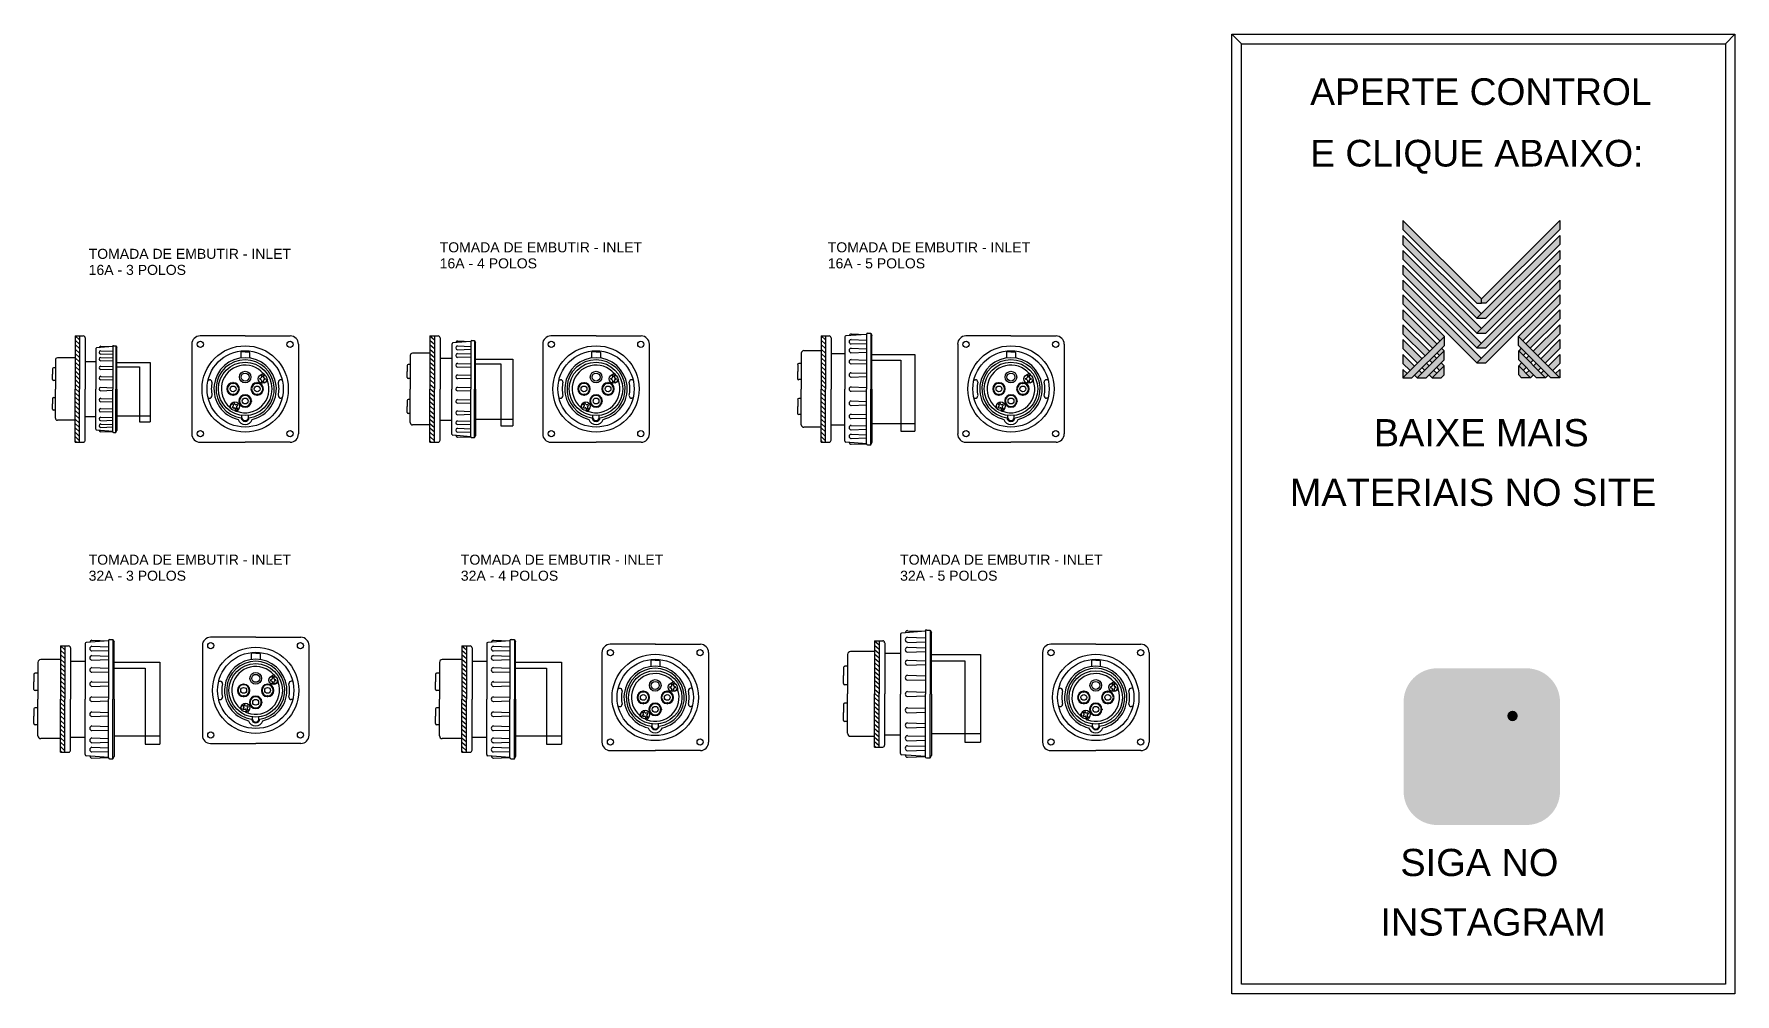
# Model space of a CAD drawing. Header units: millimetres. Extents: x 880 to 2237, y 682 to 1447.
import ezdxf

# ---------------------------------------------------------------- set-up
doc = ezdxf.new("R2010")
doc.units = ezdxf.units.MM
for name, color, linetype in [('BUCHA DE PASSAGEM', 20, 'Continuous'), ('logo01', 10, 'Continuous'), ('logo02', 250, 'Continuous')]:
    doc.layers.add(name, color=color, linetype=linetype)
doc.styles.get("Standard").update_dxf_attribs({"font": 'arial.ttf'})

msp = doc.modelspace()

# ---------------------------------------------------------------- texts
at = {"color": 1}
for s, p in [('TOMADA DE EMBUTIR - INLET', (923.7, 1268.1)), ('TOMADA DE EMBUTIR - INLET', (1203.6, 1273.3)), ('TOMADA DE EMBUTIR - INLET', (1513.1, 1273.3)), ('16A - 3 POLOS', (923.7, 1255.3)), ('16A - 4 POLOS', (1203.6, 1260.5)), ('16A - 5 POLOS', (1513.1, 1260.5)), ('TOMADA DE EMBUTIR - INLET', (923.7, 1024.3)), ('TOMADA DE EMBUTIR - INLET', (1220.5, 1024.3)), ('TOMADA DE EMBUTIR - INLET', (1570.8, 1024.3)), ('32A - 3 POLOS', (923.7, 1011.5)), ('32A - 4 POLOS', (1220.5, 1011.5)), ('32A - 5 POLOS', (1570.8, 1011.5))]:
    msp.add_text(s, height=8, dxfattribs=at).set_placement(p)
at = {"layer": 'BUCHA DE PASSAGEM'}
for s, height, p in [('APERTE CONTROL', 21.263, (1897.8, 1390.8)), ('E CLIQUE ABAIXO:', 21.263, (1897.8, 1341.7)), ('BAIXE MAIS', 21.65, (1948.5, 1118.7)), ('MATERIAIS NO SITE', 21.646, (1881.5, 1071.2)), ('SIGA NO', 21.65, (1969.7, 776.1)), ('INSTAGRAM', 21.65, (1953.8, 728.6))]:
    msp.add_text(s, height=height, dxfattribs=at).set_placement(p)

# ---------------------------------------------------------------- blocks, each defined once
blk = doc.blocks.new('MESH')
at = {"layer": 'logo01'}
h = blk.add_hatch(color=256, dxfattribs=at)
h.dxf.hatch_style = 1
h.paths.add_polyline_path([(30046, 14087), (30046, 13835), (32119, 11769), (32248, 11769), (32248, 11893)])
h.paths.add_polyline_path([(30046, 13670), (30046, 13418), (32121, 11349), (32248, 11475)])
h.paths.add_polyline_path([(30046, 13253), (30046, 13001), (32121, 10932), (32248, 11058)])
h.paths.add_polyline_path([(30046, 12835), (30046, 12583), (32121, 10515), (32248, 10641)])
h.paths.add_polyline_path([(30046, 12418), (30046, 12166), (32121, 10097), (32248, 10223)])
h.paths.add_polyline_path([(30046, 12001), (30046, 11749), (31084, 10714), (31211, 10840)])
h.paths.add_polyline_path([(30046, 11583), (30046, 11331), (30875, 10505), (31001, 10631)])
h.paths.add_polyline_path([(30046, 11166), (30046, 10914), (30666, 10296), (30792, 10422)])
h.paths.add_polyline_path([(30046, 10749), (30046, 10497), (30456, 10088), (30583, 10214)])
h.paths.add_polyline_path([(30046, 10331), (30046, 10079), (30247, 9879), (30373, 10005)])
h.paths.add_polyline_path([(30164, 9796), (30046, 9914), (30046, 9679)])
h.paths.add_polyline_path([(30574, 9805), (30500, 9879), (30373, 9753), (30448, 9679)])
h.paths.add_polyline_path([(30784, 10013), (30709, 10088), (30583, 9962), (30657, 9887)])
h.paths.add_polyline_path([(30993, 9805), (30910, 9887), (30784, 9761), (30867, 9679)])
h.paths.add_polyline_path([(30993, 10222), (30918, 10296), (30792, 10170), (30867, 10096)])
h.paths.add_polyline_path([(31119, 10096), (30993, 9970), (31076, 9887), (31202, 10013)])
h.paths.add_polyline_path([(31202, 10431), (31128, 10505), (31001, 10379), (31076, 10305)], flags=17)
h.paths.add_polyline_path([(33284, 10840), (33284, 10588), (34196, 9679), (34449, 9679)])
h.paths.add_polyline_path([(33293, 10431), (33293, 10179), (33794, 9679), (34047, 9679)])
h.paths.add_polyline_path([(33293, 10013), (33293, 9761), (33376, 9679), (33628, 9679)], flags=17)
at = {"layer": 'logo02'}
h = blk.add_hatch(color=256, dxfattribs=at)
h.dxf.hatch_style = 1
h.paths.add_polyline_path([(34449, 13835), (34449, 14087), (32248, 11893), (32248, 11769), (32376, 11769)])
h.paths.add_polyline_path([(34449, 13418), (34449, 13670), (32121, 11349), (32374, 11349)])
h.paths.add_polyline_path([(34449, 13001), (34449, 13253), (32121, 10932), (32374, 10932)])
h.paths.add_polyline_path([(34449, 12583), (34449, 12835), (32121, 10515), (32374, 10515)])
h.paths.add_polyline_path([(34449, 12166), (34449, 12418), (32121, 10097), (32374, 10097)])
h.paths.add_polyline_path([(34449, 11749), (34449, 12001), (33284, 10840), (33411, 10714)], flags=17)
h.paths.add_polyline_path([(34449, 11331), (34449, 11583), (33494, 10631), (33620, 10505)], flags=17)
h.paths.add_polyline_path([(34449, 10914), (34449, 11166), (33703, 10422), (33829, 10296)], flags=17)
h.paths.add_polyline_path([(34449, 10497), (34449, 10749), (33912, 10214), (34039, 10088)])
h.paths.add_polyline_path([(34449, 10331), (34122, 10005), (34248, 9879), (34449, 10079)])
h.paths.add_polyline_path([(33577, 10296), (33502, 10222), (33628, 10096), (33703, 10170)])
h.paths.add_polyline_path([(33367, 10505), (33293, 10431), (33419, 10305), (33494, 10379)], flags=17)
h.paths.add_polyline_path([(33376, 10096), (33293, 10013), (33419, 9887), (33502, 9970)])
h.paths.add_polyline_path([(33786, 10088), (33711, 10013), (33838, 9887), (33912, 9962)])
h.paths.add_polyline_path([(33585, 9887), (33502, 9805), (33628, 9679), (33711, 9761)])
h.paths.add_polyline_path([(33995, 9879), (33921, 9805), (34047, 9679), (34122, 9753)])
h.paths.add_polyline_path([(34449, 9914), (34331, 9796), (34449, 9679)])
h.paths.add_polyline_path([(31202, 10013), (30867, 9679), (31119, 9679), (31202, 9761)], flags=17)
h.paths.add_polyline_path([(31202, 10179), (31202, 10431), (30448, 9679), (30701, 9679)])
h.paths.add_polyline_path([(31211, 10588), (31211, 10840), (30046, 9679), (30299, 9679)])
at = {"layer": 'logo01'}
for p, q in [((30046, 14087), (30046, 13835)), ((30046, 14087), (32248, 11893)), ((30046, 13835), (32119, 11769)), ((30046, 13670), (30046, 13418)), ((30046, 13670), (32248, 11475)), ((30046, 13418), (32121, 11349)), ((30046, 13253), (30046, 13001)), ((30046, 13253), (32248, 11058)), ((30046, 13001), (32121, 10932)), ((30046, 12835), (30046, 12583)), ((30046, 12835), (32248, 10641)), ((30046, 12583), (32121, 10515)), ((30046, 12418), (30046, 12166)), ((30046, 12418), (32248, 10223)), ((30046, 12166), (32121, 10097)), ((30046, 12001), (30046, 11749)), ((30046, 12001), (31211, 10840)), ((30046, 11749), (31084, 10714)), ((30046, 11583), (30046, 11331)), ((30046, 11583), (31001, 10631)), ((32119, 11769), (32248, 11769)), ((30046, 11331), (30875, 10505)), ((30046, 11166), (30046, 10914)), ((30046, 11166), (30792, 10422)), ((30046, 10914), (30666, 10296)), ((30046, 10749), (30046, 10497)), ((30046, 10749), (30583, 10214)), ((31128, 10505), (31202, 10431)), ((33284, 10840), (34449, 9679)), ((33284, 10588), (33284, 10840)), ((33284, 10588), (34196, 9679)), ((30046, 10497), (30456, 10088)), ((30046, 10331), (30046, 10079)), ((30046, 10331), (30373, 10005)), ((30046, 10079), (30247, 9879)), ((30709, 10088), (30784, 10013)), ((30792, 10170), (30867, 10096)), ((30918, 10296), (30993, 10222)), ((31001, 10379), (31076, 10305)), ((31119, 10096), (31202, 10013)), ((33293, 10431), (34047, 9679)), ((33293, 10179), (33293, 10431)), ((33293, 10179), (33794, 9679)), ((30046, 9914), (30046, 9679)), ((30046, 9914), (30164, 9796)), ((30373, 9753), (30448, 9679)), ((30500, 9879), (30574, 9805)), ((30583, 9962), (30657, 9887)), ((30784, 9761), (30867, 9679)), ((30910, 9887), (30993, 9805)), ((30993, 9970), (31076, 9887)), ((33293, 10013), (33628, 9679)), ((33293, 9761), (33293, 10013)), ((33293, 9761), (33376, 9679)), ((33628, 9679), (33376, 9679)), ((34047, 9679), (33794, 9679)), ((34449, 9679), (34196, 9679))]:
    blk.add_line(p, q, dxfattribs=at)
at = {"layer": 'logo02'}
for p, q in [((34449, 14087), (32248, 11893)), ((34449, 14087), (34449, 13835)), ((34449, 13670), (32121, 11349)), ((34449, 13418), (32374, 11349)), ((34449, 13835), (32376, 11769)), ((34449, 13670), (34449, 13418)), ((34449, 13253), (32121, 10932)), ((34449, 13001), (32374, 10932)), ((34449, 13253), (34449, 13001)), ((34449, 12835), (32121, 10515)), ((34449, 12418), (32121, 10097)), ((34449, 12583), (32374, 10515)), ((34449, 12835), (34449, 12583)), ((34449, 12418), (34449, 12166)), ((34449, 12166), (32374, 10097)), ((34449, 12001), (33284, 10840)), ((34449, 12001), (34449, 11749)), ((32248, 11769), (32248, 11893)), ((32376, 11769), (32248, 11769)), ((34449, 11749), (33411, 10714)), ((34449, 11583), (33494, 10631)), ((34449, 11583), (34449, 11331)), ((32121, 11349), (32374, 11349)), ((34449, 11331), (33620, 10505)), ((34449, 11166), (33703, 10422)), ((34449, 11166), (34449, 10914)), ((31211, 10840), (30046, 9679)), ((31211, 10588), (30299, 9679)), ((31211, 10588), (31211, 10840)), ((32121, 10932), (32374, 10932)), ((32121, 10515), (32374, 10515)), ((33367, 10505), (33293, 10431)), ((34449, 10914), (33829, 10296)), ((34449, 10749), (33912, 10214)), ((34449, 10749), (34449, 10497)), ((31202, 10431), (30448, 9679)), ((31202, 10179), (30701, 9679)), ((31202, 10179), (31202, 10431)), ((32121, 10097), (32374, 10097)), ((33376, 10096), (33293, 10013)), ((33494, 10379), (33419, 10305)), ((33577, 10296), (33502, 10222)), ((33703, 10170), (33628, 10096)), ((33786, 10088), (33711, 10013)), ((34449, 10497), (34039, 10088)), ((34449, 10331), (34122, 10005)), ((34449, 10079), (34248, 9879)), ((34449, 10331), (34449, 10079)), ((30046, 9679), (30299, 9679)), ((30448, 9679), (30701, 9679)), ((31202, 10013), (30867, 9679)), ((30867, 9679), (31119, 9679)), ((31202, 9761), (31119, 9679)), ((31202, 9761), (31202, 10013)), ((33502, 9970), (33419, 9887)), ((33585, 9887), (33502, 9805)), ((33711, 9761), (33628, 9679)), ((33912, 9962), (33838, 9887)), ((33995, 9879), (33921, 9805)), ((34122, 9753), (34047, 9679)), ((34449, 9914), (34331, 9796)), ((34449, 9914), (34449, 9679))]:
    blk.add_line(p, q, dxfattribs=at)

# ---------------------------------------------------------------- hatches: boundary and pattern name
at = {"layer": 'BUCHA DE PASSAGEM'}
h = msp.add_hatch(color=18, dxfattribs=at)
h.dxf.hatch_style = 1
h.paths.add_polyline_path([(2070.2, 941.7), (1999.1, 941.7, 0.414214), (1972.3, 914.9), (1972.3, 843.6, 0.414214), (1999.1, 816.8), (2070.2, 816.8, 0.414214), (2097, 843.6), (2097, 914.9, 0.414214)])
h.paths.add_polyline_path([(2017.3, 924.3), (2052, 924.3, -0.414214), (2079.7, 896.6), (2079.7, 861.8, -0.414214), (2052, 834.1), (2017.3, 834.1, -0.414214), (1989.6, 861.8), (1989.6, 896.6, -0.414214)], flags=16)
h.paths.add_polyline_path([(2017.3, 916.1), (2052, 916.1, -0.414214), (2071.4, 896.6), (2071.4, 861.8, -0.414214), (2052, 842.3), (2017.3, 842.3, -0.414214), (1997.9, 861.8), (1997.9, 896.6, -0.414214)], flags=0)
h.paths.add_polyline_path([(2055.9, 879.2, -1), (2013.4, 879.2, -1)], flags=0)
h.paths.add_polyline_path([(2047.6, 879.2, -1), (2021.7, 879.2, -1)], flags=0)
h.paths.add_polyline_path([(2063.3, 903.7, -1), (2055, 903.7, -1)], flags=0)
h.paths.add_polyline_path([(2052, 916.1), (2017.3, 916.1, 0.414214), (1997.9, 896.6), (1997.9, 861.8, 0.414214), (2017.3, 842.3), (2052, 842.3, 0.414214), (2071.4, 861.8), (2071.4, 896.6, 0.414214)], flags=0)
h.paths.add_polyline_path([(2021.7, 879.2, 1), (2047.6, 879.2, 1)], flags=0)
h = msp.add_hatch(color=0, dxfattribs=at)
h.dxf.hatch_style = 1
h.paths.add_polyline_path([(2017.3, 924.3, 0.414214), (1989.6, 896.6), (1989.6, 861.8, 0.414214), (2017.3, 834.1), (2052, 834.1, 0.414214), (2079.7, 861.8), (2079.7, 896.6, 0.414214), (2052, 924.3)])
h.paths.add_polyline_path([(2063.3, 903.7, -1), (2055, 903.7, -1)], flags=16)
h.paths.add_polyline_path([(2055.9, 879.2, -1), (2013.4, 879.2, -1)], flags=16)
h.paths.add_polyline_path([(2047.6, 879.2, -1), (2021.7, 879.2, -1)], flags=0)
h = msp.add_hatch(color=18, dxfattribs=at)
h.dxf.hatch_style = 1
h.paths.add_polyline_path([(2052, 916.1), (2017.3, 916.1, 0.414214), (1997.9, 896.6), (1997.9, 861.8, 0.414214), (2017.3, 842.3), (2052, 842.3, 0.414214), (2071.4, 861.8), (2071.4, 896.6, 0.414214)])
h.paths.add_polyline_path([(2055.9, 879.2, -1), (2013.4, 879.2, -1)], flags=16)
h.paths.add_polyline_path([(2047.6, 879.2, -1), (2021.7, 879.2, -1)], flags=0)
h.paths.add_polyline_path([(2055, 903.7, -1), (2063.3, 903.7, -1)], flags=16)
h.paths.add_polyline_path([(2047.6, 879.2, 1), (2021.7, 879.2, 1)], flags=0)
h = msp.add_hatch(color=0, dxfattribs=at)
h.dxf.hatch_style = 1
h.paths.add_polyline_path([(2013.4, 879.2, 1), (2055.9, 879.2, 1)])
h.paths.add_polyline_path([(2047.6, 879.2, -1), (2021.7, 879.2, -1)], flags=16)
h = msp.add_hatch(color=0, dxfattribs=at)
h.dxf.hatch_style = 1
h.paths.add_polyline_path([(2063.3, 903.7, 1), (2055, 903.7, 1)])
h = msp.add_hatch(color=18, dxfattribs=at)
h.dxf.hatch_style = 1
h.paths.add_polyline_path([(2021.7, 879.2, 1), (2047.6, 879.2, 1)])

# ---------------------------------------------------------------- linework, layer by layer
at = {"color": 1}
for p, q in [((1544, 1207.9), (1527.4, 1206.6)), ((1531.6, 1208.4), (1544, 1207.9)), ((1544, 1208), (1544, 1164.3)), ((1544.9, 1208.8), (1547.4, 1208.8)), ((1547.4, 1208.8), (1547.4, 1164.3)), ((1547.4, 1208.8), (1548.3, 1207.1)), ((912.9, 1206.7), (912.9, 1164.3)), ((912.9, 1206.7), (916.5, 1203.5)), ((912.9, 1206.7), (919.4, 1206.7)), ((912.9, 1203.2), (916.5, 1200)), ((912.9, 1199.7), (916.5, 1196.5)), ((912.9, 1196.2), (916.5, 1193)), ((916.5, 1206.7), (916.5, 1164.3)), ((921, 1205.1), (921, 1164.3)), ((929.4, 1196.5), (929.4, 1164.3)), ((942.9, 1198.1), (930, 1197.1)), ((933.3, 1198.5), (942.9, 1198.1)), ((933.3, 1194.9), (942.9, 1194.6)), ((942.9, 1198.2), (942.9, 1164.3)), ((943.5, 1198.8), (945.5, 1198.8)), ((945.5, 1198.8), (945.5, 1164.3)), ((945.5, 1198.8), (946.2, 1197.5)), ((946.2, 1164.3), (946.2, 1197.5)), ((1006, 1200.1), (1006, 1128.5)), ((1048.5, 1206.7), (1012.5, 1206.7)), ((1048.5, 1193.9), (1045.4, 1193.9)), ((1048.5, 1206.7), (1084.5, 1206.7)), ((1048.5, 1193.9), (1051.6, 1193.9)), ((1091, 1200.1), (1091, 1128.5)), ((1195.9, 1206.7), (1202.4, 1206.7)), ((1195.9, 1206.7), (1195.9, 1164.3)), ((1195.9, 1206.7), (1199.4, 1203.5)), ((1195.9, 1203.2), (1199.4, 1200)), ((1195.9, 1199.7), (1199.4, 1196.5)), ((1195.9, 1196.2), (1199.4, 1193)), ((1199.4, 1206.7), (1199.4, 1164.3)), ((1203.9, 1205.1), (1203.9, 1164.3)), ((1213.4, 1200.4), (1213.4, 1164.3)), ((1228.5, 1202.3), (1214.1, 1201.2)), ((1217.8, 1202.7), (1228.5, 1202.3)), ((1217.8, 1198.7), (1228.5, 1198.3)), ((1217.8, 1195.6), (1228.5, 1196)), ((1228.5, 1202.3), (1228.5, 1164.3)), ((1229.3, 1203.1), (1231.5, 1203.1)), ((1231.5, 1203.1), (1231.5, 1164.3)), ((1231.5, 1203.1), (1232.3, 1201.5)), ((1232.3, 1164.3), (1232.3, 1201.5)), ((1285.8, 1200.1), (1285.8, 1128.5)), ((1328.3, 1206.7), (1292.3, 1206.7)), ((1328.3, 1193.9), (1325.2, 1193.9)), ((1328.3, 1206.7), (1364.3, 1206.7)), ((1328.3, 1193.9), (1331.4, 1193.9)), ((1370.8, 1200.1), (1370.8, 1128.5)), ((1507.7, 1194.9), (1494.1, 1194.9)), ((1507.7, 1206.7), (1514.2, 1206.7)), ((1507.7, 1206.7), (1507.7, 1164.3)), ((1507.7, 1206.7), (1511.2, 1203.5)), ((1507.7, 1203.2), (1511.2, 1200)), ((1507.7, 1199.7), (1511.2, 1196.5)), ((1507.7, 1196.2), (1511.2, 1193)), ((1511.2, 1206.7), (1511.2, 1164.3)), ((1515.8, 1205.1), (1515.8, 1164.3)), ((1526.7, 1205.8), (1526.7, 1164.3)), ((1531.6, 1203.8), (1544, 1203.3)), ((1531.6, 1200.3), (1544, 1200.7)), ((1531.6, 1196.8), (1544, 1196.4)), ((1531.6, 1193.3), (1544, 1193.8)), ((1548.3, 1164.3), (1548.3, 1207.1)), ((1616.7, 1200.1), (1616.7, 1128.5)), ((1659.2, 1206.7), (1623.2, 1206.7)), ((1659.2, 1193.9), (1656, 1193.9)), ((1659.1, 1206.7), (1695.1, 1206.7)), ((1659.2, 1193.9), (1662.3, 1193.9)), ((1701.7, 1200.1), (1701.7, 1128.5)), ((895, 1180.5), (895, 1176.2)), ((897.2, 1181.1), (895.6, 1181.1)), ((897.2, 1187.5), (897.2, 1164.3)), ((912.9, 1189.1), (898.8, 1189.1)), ((912.9, 1192.7), (916.5, 1189.5)), ((912.9, 1189.2), (916.5, 1186)), ((912.9, 1185.7), (916.5, 1182.5)), ((912.9, 1182.2), (916.5, 1179)), ((921, 1186.3), (929.4, 1186.3)), ((933.3, 1192.2), (942.9, 1192.5)), ((933.3, 1189.5), (942.9, 1189.2)), ((933.3, 1186.8), (942.9, 1187.1)), ((933.3, 1182.6), (942.9, 1182.2)), ((933.3, 1179.8), (942.9, 1180.2)), ((946.2, 1185.6), (972.7, 1185.6)), ((946.2, 1182.1), (964.2, 1182.1)), ((964.2, 1182.1), (964.2, 1138.3)), ((972.7, 1185.6), (972.7, 1138.3)), ((1045, 1193.5), (1045, 1189)), ((1052.1, 1193.5), (1052.1, 1189)), ((1177.6, 1183.1), (1177.6, 1178.3)), ((1180.2, 1183.9), (1178.4, 1183.9)), ((1180.2, 1191), (1180.2, 1164.3)), ((1195.9, 1192.8), (1182, 1192.8)), ((1195.9, 1192.7), (1199.4, 1189.5)), ((1195.9, 1189.2), (1199.4, 1186)), ((1195.9, 1185.7), (1199.4, 1182.5)), ((1195.9, 1182.2), (1199.4, 1179)), ((1203.9, 1189), (1213.4, 1189)), ((1217.8, 1192.6), (1228.5, 1192.3)), ((1217.8, 1189.6), (1228.5, 1189.9)), ((1217.8, 1184.8), (1228.5, 1184.4)), ((1217.8, 1181.8), (1228.5, 1182.1)), ((1232.3, 1188.2), (1262, 1188.2)), ((1232.3, 1184.3), (1252.4, 1184.3)), ((1252.4, 1184.3), (1252.4, 1135.1)), ((1262, 1188.2), (1262, 1135.1)), ((1324.8, 1193.5), (1324.8, 1189)), ((1331.8, 1193.5), (1331.8, 1189)), ((1489.1, 1183.7), (1489.1, 1178.2)), ((1492, 1184.6), (1489.9, 1184.6)), ((1492, 1192.8), (1492, 1164.3)), ((1507.7, 1192.7), (1511.2, 1189.5)), ((1507.7, 1189.2), (1511.2, 1186)), ((1507.7, 1185.7), (1511.2, 1182.5)), ((1507.7, 1182.2), (1511.2, 1179)), ((1515.8, 1192.7), (1526.7, 1192.7)), ((1531.6, 1187.8), (1544, 1187.4)), ((1531.6, 1184.3), (1544, 1184.8)), ((1548.3, 1191.8), (1582.4, 1191.8)), ((1548.3, 1187.3), (1571.4, 1187.3)), ((1571.4, 1187.3), (1571.4, 1130.7)), ((1582.4, 1191.8), (1582.4, 1130.7)), ((1655.6, 1193.5), (1655.6, 1189)), ((1662.7, 1193.5), (1662.7, 1189)), ((895, 1171.9), (895, 1176.2)), ((897.2, 1171.2), (895.6, 1171.2)), ((912.9, 1178.7), (916.5, 1175.5)), ((912.9, 1175.3), (916.5, 1172)), ((912.9, 1171.8), (916.5, 1168.5)), ((912.9, 1168.3), (916.5, 1165)), ((933.3, 1174.4), (942.9, 1174.1)), ((933.3, 1171.7), (942.9, 1172)), ((1019, 1171.7), (1020.1, 1171.7)), ((1038.9, 1169.4), (1038.7, 1169.4)), ((1038.7, 1169.4), (1038.7, 1168.6)), ((1038.7, 1168.6), (1038.9, 1168.6)), ((1038.9, 1169.4), (1039.2, 1169.4)), ((1039.2, 1168.6), (1038.9, 1168.6)), ((1039.2, 1169.4), (1039.2, 1168.6)), ((1058.1, 1169.4), (1057.8, 1169.4)), ((1057.8, 1169.4), (1057.8, 1168.6)), ((1057.8, 1168.6), (1058.1, 1168.6)), ((1058.1, 1169.4), (1058.3, 1169.4)), ((1058.3, 1168.6), (1058.1, 1168.6)), ((1058.3, 1169.4), (1058.3, 1168.6)), ((1060.2, 1172.7), (1061.4, 1173.2)), ((1060.2, 1172.4), (1060.2, 1172.7)), ((1060.2, 1172.4), (1060.2, 1172.1)), ((1060.2, 1172.1), (1061.4, 1171.6)), ((1060.3, 1175.2), (1062.2, 1176.5)), ((1060.6, 1172.4), (1060.6, 1172.9)), ((1060.6, 1172.4), (1060.6, 1171.9)), ((1061.6, 1175.8), (1061.6, 1173.5)), ((1061.6, 1171.3), (1061.6, 1169)), ((1063.1, 1175.8), (1063.1, 1173.5)), ((1063.1, 1171.3), (1063.1, 1169)), ((1064.4, 1172.8), (1063.4, 1173.2)), ((1064.4, 1172), (1063.4, 1171.6)), ((1064.4, 1175.3), (1063.7, 1176.3)), ((1063.8, 1169.2), (1065.9, 1170.2)), ((1064.2, 1172.4), (1064.2, 1172.9)), ((1064.2, 1172.4), (1064.2, 1171.9)), ((1064.6, 1172.5), (1064.6, 1172.3)), ((1065.9, 1172.7), (1066.4, 1171.7)), ((1078, 1171.7), (1076.9, 1171.7)), ((1177.6, 1173.5), (1177.6, 1178.3)), ((1180.2, 1172.7), (1178.4, 1172.7)), ((1195.9, 1178.7), (1199.4, 1175.5)), ((1195.9, 1175.3), (1199.4, 1172)), ((1195.9, 1171.8), (1199.4, 1168.5)), ((1195.9, 1168.3), (1199.4, 1165)), ((1217.8, 1175.7), (1228.5, 1175.3)), ((1217.8, 1172.6), (1228.5, 1173)), ((1298.8, 1171.7), (1299.9, 1171.7)), ((1318.7, 1169.4), (1318.5, 1169.4)), ((1318.5, 1169.4), (1318.5, 1168.6)), ((1318.5, 1168.6), (1318.7, 1168.6)), ((1318.7, 1169.4), (1319, 1169.4)), ((1319, 1168.6), (1318.7, 1168.6)), ((1319, 1169.4), (1319, 1168.6)), ((1337.9, 1169.4), (1337.6, 1169.4)), ((1337.6, 1169.4), (1337.6, 1168.6)), ((1337.6, 1168.6), (1337.9, 1168.6)), ((1337.9, 1169.4), (1338.1, 1169.4)), ((1338.1, 1168.6), (1337.9, 1168.6)), ((1338.1, 1169.4), (1338.1, 1168.6)), ((1340, 1172.7), (1341.2, 1173.2)), ((1340, 1172.4), (1340, 1172.7)), ((1340, 1172.4), (1340, 1172.1)), ((1340, 1172.1), (1341.2, 1171.6)), ((1340.1, 1175.2), (1342, 1176.5)), ((1340.4, 1172.4), (1340.4, 1172.9)), ((1340.4, 1172.4), (1340.4, 1171.9)), ((1341.4, 1175.8), (1341.4, 1173.5)), ((1341.4, 1171.3), (1341.4, 1169)), ((1342.9, 1175.8), (1342.9, 1173.5)), ((1342.9, 1171.3), (1342.9, 1169)), ((1344.2, 1172.8), (1343.1, 1173.2)), ((1344.2, 1172), (1343.1, 1171.6)), ((1344.2, 1175.3), (1343.5, 1176.3)), ((1343.6, 1169.2), (1345.7, 1170.2)), ((1343.9, 1172.4), (1343.9, 1172.9)), ((1343.9, 1172.4), (1343.9, 1171.9)), ((1344.4, 1172.5), (1344.4, 1172.3)), ((1345.7, 1172.7), (1346.2, 1171.7)), ((1357.8, 1171.7), (1356.7, 1171.7)), ((1489.1, 1172.6), (1489.1, 1178.2)), ((1492, 1171.8), (1489.9, 1171.8)), ((1507.7, 1178.7), (1511.2, 1175.5)), ((1507.7, 1175.3), (1511.2, 1172)), ((1507.7, 1171.8), (1511.2, 1168.5)), ((1507.7, 1168.3), (1511.2, 1165)), ((1531.6, 1177.3), (1544, 1176.9)), ((1531.6, 1173.8), (1544, 1174.3)), ((1629.7, 1171.7), (1630.8, 1171.7)), ((1649.6, 1169.4), (1649.4, 1169.4)), ((1649.4, 1169.4), (1649.4, 1168.6)), ((1649.4, 1168.6), (1649.6, 1168.6)), ((1649.6, 1169.4), (1649.9, 1169.4)), ((1649.9, 1168.6), (1649.6, 1168.6)), ((1649.9, 1169.4), (1649.9, 1168.6)), ((1668.7, 1169.4), (1668.5, 1169.4)), ((1668.5, 1169.4), (1668.5, 1168.6)), ((1668.5, 1168.6), (1668.7, 1168.6)), ((1668.7, 1169.4), (1669, 1169.4)), ((1669, 1168.6), (1668.7, 1168.6)), ((1669, 1169.4), (1669, 1168.6)), ((1670.9, 1172.7), (1672.1, 1173.2)), ((1670.9, 1172.4), (1670.9, 1172.7)), ((1670.9, 1172.4), (1670.9, 1172.1)), ((1670.9, 1172.1), (1672.1, 1171.6)), ((1671, 1175.2), (1672.9, 1176.5)), ((1671.3, 1172.4), (1671.3, 1172.9)), ((1671.3, 1172.4), (1671.3, 1171.9)), ((1672.3, 1175.8), (1672.3, 1173.5)), ((1672.3, 1171.3), (1672.3, 1169)), ((1673.8, 1175.8), (1673.8, 1173.5)), ((1673.8, 1171.3), (1673.8, 1169)), ((1675, 1172.8), (1674, 1173.2)), ((1675, 1172), (1674, 1171.6)), ((1675, 1175.3), (1674.4, 1176.3)), ((1674.4, 1169.2), (1676.6, 1170.2)), ((1674.8, 1172.4), (1674.8, 1172.9)), ((1674.8, 1172.4), (1674.8, 1171.9)), ((1675.2, 1172.5), (1675.2, 1172.3)), ((1676.5, 1172.7), (1677, 1171.7)), ((1688.7, 1171.7), (1687.5, 1171.7)), ((895, 1156.8), (895, 1152.5)), ((897.2, 1157.4), (895.6, 1157.4)), ((897.2, 1141.1), (897.2, 1164.3)), ((912.9, 1164.8), (916.5, 1161.5)), ((912.9, 1121.9), (912.9, 1164.3)), ((912.9, 1161.3), (916.5, 1158.1)), ((912.9, 1157.8), (916.5, 1154.6)), ((912.9, 1154.3), (916.5, 1151.1)), ((916.5, 1121.9), (916.5, 1164.3)), ((921, 1123.5), (921, 1164.3)), ((929.4, 1132.2), (929.4, 1164.3)), ((933.3, 1165.7), (942.9, 1165.3)), ((933.3, 1163), (942.9, 1163.3)), ((933.3, 1156.9), (942.9, 1156.6)), ((933.3, 1154.2), (942.9, 1154.5)), ((942.9, 1130.5), (942.9, 1164.3)), ((945.5, 1129.8), (945.5, 1164.3)), ((946.2, 1164.3), (946.2, 1131.2)), ((1019, 1157), (1020.1, 1157)), ((1039.2, 1151.2), (1038.1, 1153.2)), ((1038.7, 1159.4), (1038.7, 1160.1)), ((1038.7, 1160.1), (1038.9, 1160.1)), ((1038.9, 1159.4), (1038.7, 1159.4)), ((1039.2, 1160.1), (1038.9, 1160.1)), ((1038.9, 1159.4), (1039.2, 1159.4)), ((1039.2, 1159.4), (1039.2, 1160.1)), ((1040.5, 1151.9), (1039.4, 1153.9)), ((1043.5, 1154.8), (1043.5, 1155)), ((1043.5, 1155), (1044.2, 1155)), ((1043.5, 1154.8), (1043.5, 1154.5)), ((1043.5, 1154.5), (1044.2, 1154.5)), ((1044.2, 1155), (1044.2, 1154.8)), ((1044.2, 1154.5), (1044.2, 1154.8)), ((1053.5, 1155), (1052.8, 1155)), ((1052.8, 1155), (1052.8, 1154.8)), ((1052.8, 1154.5), (1052.8, 1154.8)), ((1053.5, 1154.5), (1052.8, 1154.5)), ((1053.5, 1154.8), (1053.5, 1155)), ((1053.5, 1154.8), (1053.5, 1154.5)), ((1057.8, 1159.4), (1057.8, 1160.1)), ((1057.8, 1160.1), (1058.1, 1160.1)), ((1058.1, 1159.4), (1057.8, 1159.4)), ((1058.3, 1160.1), (1058.1, 1160.1)), ((1058.1, 1159.4), (1058.3, 1159.4)), ((1058.3, 1159.4), (1058.3, 1160.1)), ((1078, 1157), (1076.9, 1157)), ((1177.6, 1155.2), (1177.6, 1150.3)), ((1180.2, 1155.9), (1178.4, 1155.9)), ((1180.2, 1137.6), (1180.2, 1164.3)), ((1195.9, 1164.8), (1199.4, 1161.5)), ((1195.9, 1121.9), (1195.9, 1164.3)), ((1195.9, 1161.3), (1199.4, 1158.1)), ((1195.9, 1157.8), (1199.4, 1154.6)), ((1195.9, 1154.3), (1199.4, 1151.1)), ((1199.4, 1121.9), (1199.4, 1164.3)), ((1203.9, 1123.5), (1203.9, 1164.3)), ((1213.4, 1128.2), (1213.4, 1164.3)), ((1217.8, 1165.8), (1228.5, 1165.5)), ((1217.8, 1162.8), (1228.5, 1163.2)), ((1217.8, 1156), (1228.5, 1155.7)), ((1217.8, 1153), (1228.5, 1153.3)), ((1228.5, 1126.3), (1228.5, 1164.3)), ((1231.5, 1125.6), (1231.5, 1164.3)), ((1232.3, 1164.3), (1232.3, 1127.1)), ((1298.8, 1157), (1299.9, 1157)), ((1319, 1151.2), (1317.9, 1153.2)), ((1318.5, 1159.4), (1318.5, 1160.1)), ((1318.5, 1160.1), (1318.7, 1160.1)), ((1318.7, 1159.4), (1318.5, 1159.4)), ((1319, 1160.1), (1318.7, 1160.1)), ((1318.7, 1159.4), (1319, 1159.4)), ((1319, 1159.4), (1319, 1160.1)), ((1320.3, 1151.9), (1319.2, 1153.9)), ((1323.3, 1154.8), (1323.3, 1155)), ((1323.3, 1155), (1324, 1155)), ((1323.3, 1154.8), (1323.3, 1154.5)), ((1323.3, 1154.5), (1324, 1154.5)), ((1324, 1155), (1324, 1154.8)), ((1324, 1154.5), (1324, 1154.8)), ((1333.3, 1155), (1332.6, 1155)), ((1332.6, 1155), (1332.6, 1154.8)), ((1332.6, 1154.5), (1332.6, 1154.8)), ((1333.3, 1154.5), (1332.6, 1154.5)), ((1333.3, 1154.8), (1333.3, 1155)), ((1333.3, 1154.8), (1333.3, 1154.5)), ((1337.6, 1159.4), (1337.6, 1160.1)), ((1337.6, 1160.1), (1337.9, 1160.1)), ((1337.9, 1159.4), (1337.6, 1159.4)), ((1338.1, 1160.1), (1337.9, 1160.1)), ((1337.9, 1159.4), (1338.1, 1159.4)), ((1338.1, 1159.4), (1338.1, 1160.1)), ((1357.8, 1157), (1356.7, 1157)), ((1489.1, 1156), (1489.1, 1150.5)), ((1492, 1156.9), (1489.9, 1156.9)), ((1492, 1135.9), (1492, 1164.3)), ((1507.7, 1164.8), (1511.2, 1161.5)), ((1507.7, 1121.9), (1507.7, 1164.3)), ((1507.7, 1161.3), (1511.2, 1158.1)), ((1507.7, 1157.8), (1511.2, 1154.6)), ((1507.7, 1154.3), (1511.2, 1151.1)), ((1511.2, 1121.9), (1511.2, 1164.3)), ((1515.8, 1123.5), (1515.8, 1164.3)), ((1526.7, 1122.8), (1526.7, 1164.3)), ((1531.6, 1166.1), (1544, 1165.6)), ((1531.6, 1162.6), (1544, 1163)), ((1531.6, 1154.8), (1544, 1154.4)), ((1544, 1120.7), (1544, 1164.3)), ((1547.4, 1119.8), (1547.4, 1164.3)), ((1548.3, 1164.3), (1548.3, 1121.6)), ((1629.7, 1157), (1630.8, 1157)), ((1649.9, 1151.2), (1648.7, 1153.2)), ((1649.4, 1159.4), (1649.4, 1160.1)), ((1649.4, 1160.1), (1649.6, 1160.1)), ((1649.6, 1159.4), (1649.4, 1159.4)), ((1649.9, 1160.1), (1649.6, 1160.1)), ((1649.6, 1159.4), (1649.9, 1159.4)), ((1649.9, 1159.4), (1649.9, 1160.1)), ((1651.2, 1151.9), (1650, 1153.9)), ((1654.2, 1154.8), (1654.2, 1155)), ((1654.2, 1155), (1654.9, 1155)), ((1654.2, 1154.8), (1654.2, 1154.5)), ((1654.2, 1154.5), (1654.9, 1154.5)), ((1654.9, 1155), (1654.9, 1154.8)), ((1654.9, 1154.5), (1654.9, 1154.8)), ((1664.2, 1155), (1663.5, 1155)), ((1663.5, 1155), (1663.5, 1154.8)), ((1663.5, 1154.5), (1663.5, 1154.8)), ((1664.2, 1154.5), (1663.5, 1154.5)), ((1664.2, 1154.8), (1664.2, 1155)), ((1664.2, 1154.8), (1664.2, 1154.5)), ((1668.5, 1159.4), (1668.5, 1160.1)), ((1668.5, 1160.1), (1668.7, 1160.1)), ((1668.7, 1159.4), (1668.5, 1159.4)), ((1669, 1160.1), (1668.7, 1160.1)), ((1668.7, 1159.4), (1669, 1159.4)), ((1669, 1159.4), (1669, 1160.1)), ((1688.7, 1157), (1687.5, 1157)), ((895, 1148.2), (895, 1152.5)), ((897.2, 1147.5), (895.6, 1147.5)), ((912.9, 1139.5), (898.8, 1139.5)), ((912.9, 1150.8), (916.5, 1147.6)), ((912.9, 1147.3), (916.5, 1144.1)), ((912.9, 1143.8), (916.5, 1140.6)), ((912.9, 1140.3), (916.5, 1137.1)), ((921, 1142.3), (929.4, 1142.3)), ((933.3, 1148.8), (942.9, 1148.5)), ((933.3, 1146.1), (942.9, 1146.4)), ((933.3, 1141.8), (942.9, 1141.5)), ((933.3, 1139.1), (942.9, 1139.4)), ((946.2, 1143), (972.7, 1143)), ((1037.6, 1152.6), (1036.3, 1150.7)), ((1037.6, 1148.6), (1036.6, 1149.2)), ((1038.5, 1150), (1039.2, 1150.8)), ((1038.6, 1149.4), (1038.5, 1149.6)), ((1038.9, 1149.7), (1038.7, 1150.1)), ((1038.9, 1149.7), (1039.2, 1149.3)), ((1038.9, 1149.2), (1040, 1149.4)), ((1040.1, 1147.1), (1041.2, 1146.6)), ((1041.5, 1147.3), (1040.3, 1149.3)), ((1042.2, 1152), (1040.9, 1151.8)), ((1042, 1151.5), (1041.7, 1151.9)), ((1042.5, 1151.4), (1041.7, 1150.4)), ((1042.8, 1148), (1041.7, 1150)), ((1042, 1151.5), (1042.2, 1151.1)), ((1042.3, 1151.7), (1042.2, 1152)), ((1042.3, 1151.7), (1042.5, 1151.4)), ((1043.7, 1149.2), (1042.6, 1147.1)), ((1045.9, 1141.4), (1045.9, 1143.3)), ((1048.5, 1139.5), (1048.5, 1139.5)), ((1048.5, 1139.5), (1048.5, 1139.5)), ((1051.1, 1141.4), (1051.1, 1143.3)), ((1177.6, 1145.5), (1177.6, 1150.3)), ((1180.2, 1144.8), (1178.4, 1144.8)), ((1195.9, 1150.8), (1199.4, 1147.6)), ((1195.9, 1147.3), (1199.4, 1144.1)), ((1195.9, 1143.8), (1199.4, 1140.6)), ((1195.9, 1140.3), (1199.4, 1137.1)), ((1203.9, 1139.6), (1213.4, 1139.6)), ((1217.8, 1146.9), (1228.5, 1146.5)), ((1217.8, 1143.8), (1228.5, 1144.2)), ((1232.3, 1140.4), (1262, 1140.4)), ((1317.4, 1152.6), (1316.1, 1150.7)), ((1317.4, 1148.6), (1316.4, 1149.2)), ((1318.3, 1150), (1319, 1150.8)), ((1318.4, 1149.4), (1318.3, 1149.6)), ((1318.7, 1149.7), (1318.4, 1150.1)), ((1318.7, 1149.7), (1318.9, 1149.3)), ((1318.7, 1149.2), (1319.8, 1149.4)), ((1319.9, 1147.1), (1321, 1146.6)), ((1321.3, 1147.3), (1320.1, 1149.3)), ((1322, 1152), (1320.7, 1151.8)), ((1321.8, 1151.5), (1321.5, 1151.9)), ((1322.3, 1151.4), (1321.5, 1150.4)), ((1322.6, 1148), (1321.5, 1150)), ((1321.8, 1151.5), (1322, 1151.1)), ((1322.1, 1151.7), (1322, 1152)), ((1322.1, 1151.7), (1322.3, 1151.4)), ((1323.4, 1149.2), (1322.4, 1147.1)), ((1325.7, 1141.4), (1325.7, 1143.3)), ((1328.3, 1139.5), (1328.3, 1139.5)), ((1328.3, 1139.5), (1328.3, 1139.5)), ((1330.9, 1141.4), (1330.9, 1143.3)), ((1489.1, 1144.9), (1489.1, 1150.5)), ((1492, 1144.1), (1489.9, 1144.1)), ((1507.7, 1150.8), (1511.2, 1147.6)), ((1507.7, 1147.3), (1511.2, 1144.1)), ((1507.7, 1143.8), (1511.2, 1140.6)), ((1507.7, 1140.3), (1511.2, 1137.1)), ((1531.6, 1151.3), (1544, 1151.7)), ((1531.6, 1144.3), (1544, 1143.9)), ((1531.6, 1140.8), (1544, 1141.2)), ((1648.3, 1152.6), (1647, 1150.7)), ((1648.3, 1148.6), (1647.3, 1149.2)), ((1649.2, 1150), (1649.9, 1150.8)), ((1649.3, 1149.4), (1649.2, 1149.6)), ((1649.6, 1149.7), (1649.3, 1150.1)), ((1649.6, 1149.7), (1649.8, 1149.3)), ((1649.6, 1149.2), (1650.7, 1149.4)), ((1650.8, 1147.1), (1651.9, 1146.6)), ((1652.2, 1147.3), (1651, 1149.3)), ((1652.8, 1152), (1651.5, 1151.8)), ((1653.2, 1151.4), (1652.3, 1150.4)), ((1653.5, 1148), (1652.3, 1150)), ((1652.6, 1151.5), (1652.4, 1151.9)), ((1652.6, 1151.5), (1652.9, 1151.1)), ((1653, 1151.7), (1652.8, 1152)), ((1653, 1151.7), (1653.2, 1151.4)), ((1654.3, 1149.2), (1653.3, 1147.1)), ((1656.6, 1141.4), (1656.6, 1143.3)), ((1659.2, 1139.5), (1659.2, 1139.5)), ((1659.2, 1139.5), (1659.2, 1139.5)), ((1661.8, 1141.4), (1661.8, 1143.3)), ((912.9, 1136.8), (916.5, 1133.6)), ((912.9, 1133.4), (916.5, 1130.1)), ((912.9, 1129.9), (916.5, 1126.6)), ((912.9, 1126.4), (916.5, 1123.1)), ((942.9, 1130.5), (930, 1131.5)), ((933.3, 1136.4), (942.9, 1136.1)), ((933.3, 1133.7), (942.9, 1134.1)), ((933.3, 1130.2), (942.9, 1130.5)), ((943.5, 1129.8), (945.5, 1129.8)), ((945.5, 1129.8), (946.2, 1131.2)), ((964.2, 1138.3), (972.7, 1138.3)), ((1195.9, 1135.8), (1182, 1135.8)), ((1195.9, 1136.8), (1199.4, 1133.6)), ((1195.9, 1133.4), (1199.4, 1130.1)), ((1195.9, 1129.9), (1199.4, 1126.6)), ((1195.9, 1126.4), (1199.4, 1123.1)), ((1228.5, 1126.3), (1214.1, 1127.5)), ((1217.8, 1139.1), (1228.5, 1138.7)), ((1217.8, 1136), (1228.5, 1136.4)), ((1217.8, 1133), (1228.5, 1132.6)), ((1217.8, 1130), (1228.5, 1130.3)), ((1217.8, 1126), (1228.5, 1126.3)), ((1231.5, 1125.6), (1232.3, 1127.1)), ((1252.4, 1135.1), (1262, 1135.1)), ((1507.7, 1133.8), (1494.1, 1133.8)), ((1507.7, 1136.8), (1511.2, 1133.6)), ((1507.7, 1133.4), (1511.2, 1130.1)), ((1507.7, 1129.9), (1511.2, 1126.6)), ((1507.7, 1126.4), (1511.2, 1123.1)), ((1515.8, 1135.9), (1526.7, 1135.9)), ((1531.6, 1135.3), (1544, 1134.9)), ((1531.6, 1131.8), (1544, 1132.2)), ((1531.6, 1128.4), (1544, 1127.9)), ((1548.3, 1136.8), (1582.4, 1136.8)), ((1571.4, 1130.7), (1582.4, 1130.7)), ((912.9, 1122.9), (913.9, 1121.9)), ((912.9, 1121.9), (919.4, 1121.9)), ((1012.5, 1121.9), (1048.5, 1121.9)), ((1084.5, 1121.9), (1048.5, 1121.9)), ((1195.9, 1122.9), (1196.9, 1121.9)), ((1195.9, 1121.9), (1202.4, 1121.9)), ((1229.3, 1125.6), (1231.5, 1125.6)), ((1292.3, 1121.9), (1328.3, 1121.9)), ((1364.3, 1121.9), (1328.3, 1121.9)), ((1507.7, 1122.9), (1508.7, 1121.9)), ((1507.7, 1121.9), (1514.2, 1121.9)), ((1544, 1120.7), (1527.4, 1122)), ((1531.6, 1124.9), (1544, 1125.3)), ((1531.6, 1120.3), (1544, 1120.7)), ((1544.9, 1119.8), (1547.4, 1119.8)), ((1547.4, 1119.8), (1548.3, 1121.6)), ((1623.2, 1121.9), (1659.2, 1121.9)), ((1695.1, 1121.9), (1659.1, 1121.9)), ((939.4, 963.7), (921.7, 962.3)), ((926.2, 964.2), (939.4, 963.7)), ((939.4, 963.7), (939.4, 917.1)), ((940.3, 964.6), (943, 964.6)), ((943, 964.6), (943, 917.1)), ((943, 964.6), (944, 962.8)), ((1056.9, 966.5), (1020.9, 966.5)), ((1056.9, 966.5), (1092.9, 966.5)), ((1259.6, 963.7), (1242, 962.3)), ((1246.4, 964.2), (1259.6, 963.7)), ((1259.6, 963.7), (1259.6, 917.1)), ((1260.5, 964.6), (1263.2, 964.6)), ((1263.2, 964.6), (1263.2, 917.1)), ((1263.2, 964.6), (1264.2, 962.8)), ((1550.4, 963.7), (1556.9, 963.7)), ((1550.4, 963.7), (1550.4, 921.3)), ((1550.4, 963.7), (1554, 960.4)), ((1554, 963.7), (1554, 921.3)), ((1571, 968.8), (1571, 921.2)), ((1590.9, 971.2), (1571.9, 969.7)), ((1576.7, 971.7), (1590.9, 971.2)), ((1576.7, 966.5), (1590.9, 966)), ((1590.9, 971.3), (1590.9, 921.2)), ((1591.8, 972.2), (1594.7, 972.2)), ((1594.7, 972.2), (1594.7, 921.2)), ((1594.7, 972.2), (1595.8, 970.2)), ((1595.8, 921.2), (1595.8, 970.2)), ((901.2, 959.6), (907.7, 959.6)), ((901.2, 959.6), (901.2, 917.2)), ((901.2, 959.6), (904.7, 956.4)), ((901.2, 956.1), (904.7, 952.9)), ((901.2, 952.6), (904.7, 949.4)), ((904.7, 959.6), (904.7, 917.2)), ((909.3, 958), (909.3, 917.2)), ((920.9, 961.4), (920.9, 917.1)), ((926.2, 959.3), (939.4, 958.8)), ((926.2, 955.5), (939.4, 956)), ((926.2, 951.9), (939.4, 951.4)), ((944, 917.1), (944, 962.8)), ((1014.4, 959.9), (1014.4, 888.3)), ((1053.4, 953.3), (1053.4, 948.8)), ((1056.9, 953.7), (1053.8, 953.7)), ((1056.9, 953.7), (1060, 953.7)), ((1060.4, 953.3), (1060.4, 948.8)), ((1099.4, 959.9), (1099.4, 888.3)), ((1221.4, 959.6), (1227.9, 959.6)), ((1221.4, 959.6), (1221.4, 917.2)), ((1221.4, 959.6), (1225, 956.3)), ((1221.4, 956.1), (1225, 952.9)), ((1221.4, 952.6), (1225, 949.4)), ((1225, 959.6), (1225, 917.2)), ((1229.5, 958), (1229.5, 917.2)), ((1241.1, 961.4), (1241.1, 917.1)), ((1246.4, 959.3), (1259.6, 958.8)), ((1246.4, 955.5), (1259.6, 956)), ((1246.4, 951.9), (1259.6, 951.4)), ((1264.2, 917.1), (1264.2, 962.8)), ((1333, 954.3), (1333, 882.7)), ((1375.6, 960.9), (1339.6, 960.9)), ((1375.5, 960.9), (1411.5, 960.9)), ((1418, 954.3), (1418, 882.7)), ((1528.9, 952.7), (1528.9, 921.3)), ((1550.4, 955.1), (1531.3, 955.1)), ((1550.4, 960.2), (1554, 956.9)), ((1550.4, 956.7), (1554, 953.4)), ((1550.4, 953.2), (1554, 950)), ((1550.4, 949.7), (1554, 946.5)), ((1558.5, 962.1), (1558.5, 921.3)), ((1558.5, 953.8), (1571, 953.8)), ((1576.7, 962.4), (1590.9, 962.9)), ((1576.7, 958.5), (1590.9, 958)), ((1576.7, 954.5), (1590.9, 955)), ((1595.8, 952.7), (1634.9, 952.7)), ((1634.9, 952.7), (1634.9, 882.8)), ((1684.3, 954.3), (1684.3, 882.7)), ((1726.8, 960.9), (1690.9, 960.9)), ((1726.8, 960.9), (1762.8, 960.9)), ((1769.3, 954.3), (1769.3, 882.7)), ((880.1, 936.8), (880.1, 930.9)), ((883.2, 937.7), (881, 937.7)), ((883.2, 946.4), (883.2, 917.2)), ((901.2, 948.7), (885.5, 948.7)), ((901.2, 949.1), (904.7, 945.9)), ((901.2, 945.6), (904.7, 942.4)), ((901.2, 942.1), (904.7, 938.9)), ((901.2, 938.6), (904.7, 935.4)), ((909.3, 947.5), (920.9, 947.5)), ((926.2, 948.1), (939.4, 948.6)), ((926.2, 942.3), (939.4, 941.8)), ((926.2, 938.5), (939.4, 939)), ((944, 946.5), (980.4, 946.5)), ((944, 941.7), (968.7, 941.7)), ((968.7, 941.7), (968.7, 881.3)), ((980.4, 946.5), (980.4, 881.3)), ((1068.7, 935), (1070.6, 936.3)), ((1072.8, 935), (1072.1, 936)), ((1200.3, 936.8), (1200.3, 930.9)), ((1203.5, 937.7), (1201.2, 937.7)), ((1203.5, 946.4), (1203.5, 917.2)), ((1221.4, 948.7), (1205.7, 948.7)), ((1221.4, 949.1), (1225, 945.9)), ((1221.4, 945.6), (1225, 942.4)), ((1221.4, 942.1), (1225, 938.9)), ((1221.4, 938.6), (1225, 935.4)), ((1229.5, 947.5), (1241.1, 947.5)), ((1246.4, 948.1), (1259.6, 948.6)), ((1246.4, 942.3), (1259.6, 941.8)), ((1246.4, 938.5), (1259.6, 939)), ((1264.2, 946.5), (1300.7, 946.5)), ((1264.2, 941.7), (1288.9, 941.7)), ((1288.9, 941.7), (1288.9, 881.3)), ((1300.7, 946.5), (1300.7, 881.3)), ((1372, 947.7), (1372, 943.2)), ((1375.5, 948.1), (1372.4, 948.1)), ((1375.5, 948.1), (1378.7, 948.1)), ((1379.1, 947.7), (1379.1, 943.2)), ((1525.6, 942.3), (1525.6, 935.9)), ((1525.6, 929.6), (1525.6, 935.9)), ((1528.9, 943.3), (1526.5, 943.3)), ((1550.4, 946.2), (1554, 943)), ((1550.4, 942.7), (1554, 939.5)), ((1550.4, 939.2), (1554, 936)), ((1576.7, 948.2), (1590.9, 947.7)), ((1576.7, 944.2), (1590.9, 944.7)), ((1576.7, 936.2), (1590.9, 935.7)), ((1595.8, 947.6), (1622.3, 947.6)), ((1622.3, 947.6), (1622.3, 882.8)), ((1723.3, 947.7), (1723.3, 943.2)), ((1726.8, 948.1), (1723.7, 948.1)), ((1726.8, 948.1), (1730, 948.1)), ((1730.4, 947.7), (1730.4, 943.2)), ((880.1, 924.9), (880.1, 930.9)), ((883.2, 924), (881, 924)), ((901.2, 935.2), (904.7, 931.9)), ((901.2, 931.7), (904.7, 928.4)), ((901.2, 928.2), (904.7, 924.9)), ((901.2, 924.7), (904.7, 921.4)), ((926.2, 931), (939.4, 930.6)), ((926.2, 927.3), (939.4, 927.8)), ((1027.4, 931.5), (1028.5, 931.5)), ((1047.3, 929.1), (1047.1, 929.1)), ((1047.1, 929.1), (1047.1, 928.4)), ((1047.1, 928.4), (1047.3, 928.4)), ((1047.3, 929.1), (1047.6, 929.1)), ((1047.6, 928.4), (1047.3, 928.4)), ((1047.6, 929.1), (1047.6, 928.4)), ((1066.4, 929.1), (1066.2, 929.1)), ((1066.2, 929.1), (1066.2, 928.4)), ((1066.2, 928.4), (1066.4, 928.4)), ((1066.4, 929.1), (1066.7, 929.1)), ((1066.7, 928.4), (1066.4, 928.4)), ((1066.7, 929.1), (1066.7, 928.4)), ((1068.6, 932.5), (1069.8, 933)), ((1068.6, 932.2), (1068.6, 932.5)), ((1068.6, 932.2), (1068.6, 931.8)), ((1068.6, 931.8), (1069.8, 931.4)), ((1069, 932.2), (1069, 932.7)), ((1069, 932.2), (1069, 931.7)), ((1070, 935.6), (1070, 933.3)), ((1070, 931.1), (1070, 928.8)), ((1071.5, 935.6), (1071.5, 933.3)), ((1071.5, 931.1), (1071.5, 928.8)), ((1072.7, 932.6), (1071.7, 933)), ((1072.7, 931.8), (1071.7, 931.4)), ((1072.2, 929), (1074.3, 930)), ((1072.5, 932.2), (1072.5, 932.7)), ((1072.5, 932.2), (1072.5, 931.7)), ((1073, 932.3), (1073, 932.1)), ((1074.2, 932.5), (1074.8, 931.4)), ((1086.4, 931.5), (1085.3, 931.5)), ((1200.3, 924.9), (1200.3, 930.9)), ((1203.5, 924), (1201.2, 924)), ((1221.4, 935.1), (1225, 931.9)), ((1221.4, 931.6), (1225, 928.4)), ((1221.4, 928.2), (1225, 924.9)), ((1221.4, 924.7), (1225, 921.4)), ((1246.4, 931), (1259.6, 930.6)), ((1246.4, 927.3), (1259.6, 927.8)), ((1346, 925.9), (1347.2, 925.9)), ((1366, 923.5), (1365.7, 923.5)), ((1365.7, 923.5), (1365.7, 922.8)), ((1365.7, 922.8), (1366, 922.8)), ((1366, 923.5), (1366.2, 923.5)), ((1366.2, 922.8), (1366, 922.8)), ((1366.2, 923.5), (1366.2, 922.8)), ((1385.1, 923.5), (1384.8, 923.5)), ((1384.8, 923.5), (1384.8, 922.8)), ((1384.8, 922.8), (1385.1, 922.8)), ((1385.1, 923.5), (1385.3, 923.5)), ((1385.3, 922.8), (1385.1, 922.8)), ((1385.3, 923.5), (1385.3, 922.8)), ((1387.2, 926.9), (1388.4, 927.4)), ((1387.2, 926.6), (1387.2, 926.9)), ((1387.2, 926.6), (1387.2, 926.2)), ((1387.2, 926.2), (1388.4, 925.8)), ((1387.3, 929.4), (1389.3, 930.7)), ((1387.6, 926.6), (1387.6, 927.1)), ((1387.6, 926.6), (1387.6, 926.1)), ((1388.6, 930), (1388.6, 927.7)), ((1388.6, 925.5), (1388.6, 923.2)), ((1390.2, 930), (1390.2, 927.7)), ((1390.2, 925.5), (1390.2, 923.2)), ((1391.4, 927), (1390.4, 927.4)), ((1391.4, 926.2), (1390.4, 925.8)), ((1391.4, 929.5), (1390.7, 930.4)), ((1390.8, 923.4), (1392.9, 924.4)), ((1391.2, 926.6), (1391.2, 927.1)), ((1391.2, 926.6), (1391.2, 926.1)), ((1391.6, 926.7), (1391.6, 926.5)), ((1392.9, 926.9), (1393.4, 925.8)), ((1405, 925.9), (1403.9, 925.9)), ((1528.9, 928.6), (1526.5, 928.6)), ((1550.4, 935.7), (1554, 932.5)), ((1550.4, 932.2), (1554, 929)), ((1550.4, 928.7), (1554, 925.5)), ((1550.4, 925.2), (1554, 922)), ((1576.7, 932.2), (1590.9, 932.6)), ((1576.7, 923.3), (1590.9, 922.8)), ((1697.3, 925.9), (1698.5, 925.9)), ((1717.3, 923.5), (1717, 923.5)), ((1717, 923.5), (1717, 922.8)), ((1717, 922.8), (1717.3, 922.8)), ((1717.3, 923.5), (1717.5, 923.5)), ((1717.5, 922.8), (1717.3, 922.8)), ((1717.5, 923.5), (1717.5, 922.8)), ((1736.4, 923.5), (1736.1, 923.5)), ((1736.1, 923.5), (1736.1, 922.8)), ((1736.1, 922.8), (1736.4, 922.8)), ((1736.4, 923.5), (1736.6, 923.5)), ((1736.6, 922.8), (1736.4, 922.8)), ((1736.6, 923.5), (1736.6, 922.8)), ((1738.5, 926.9), (1739.7, 927.4)), ((1738.5, 926.6), (1738.5, 926.9)), ((1738.5, 926.6), (1738.5, 926.2)), ((1738.5, 926.2), (1739.7, 925.8)), ((1738.6, 929.4), (1740.6, 930.7)), ((1738.9, 926.6), (1738.9, 927.1)), ((1738.9, 926.6), (1738.9, 926.1)), ((1739.9, 930), (1739.9, 927.7)), ((1739.9, 925.5), (1739.9, 923.2)), ((1741.5, 930), (1741.5, 927.7)), ((1741.5, 925.5), (1741.5, 923.2)), ((1742.7, 927), (1741.7, 927.4)), ((1742.7, 926.2), (1741.7, 925.8)), ((1742.7, 929.5), (1742, 930.4)), ((1742.1, 923.4), (1744.2, 924.4)), ((1742.5, 926.6), (1742.5, 927.1)), ((1742.5, 926.6), (1742.5, 926.1)), ((1742.9, 926.7), (1742.9, 926.5)), ((1744.2, 926.9), (1744.7, 925.8)), ((1756.3, 925.9), (1755.2, 925.9)), ((880.1, 909.4), (880.1, 903.5)), ((883.2, 910.3), (881, 910.3)), ((883.2, 887.9), (883.2, 917.2)), ((901.2, 921.2), (904.7, 918)), ((901.2, 917.7), (904.7, 914.5)), ((901.2, 874.9), (901.2, 917.2)), ((901.2, 914.2), (904.7, 911)), ((901.2, 910.7), (904.7, 907.5)), ((904.7, 874.9), (904.7, 917.2)), ((909.3, 876.4), (909.3, 917.2)), ((920.9, 872.9), (920.9, 917.1)), ((926.2, 919), (939.4, 918.6)), ((926.2, 915.3), (939.4, 915.7)), ((939.4, 870.5), (939.4, 917.1)), ((943, 869.6), (943, 917.1)), ((944, 917.1), (944, 871.5)), ((1027.4, 916.8), (1028.5, 916.8)), ((1046, 912.4), (1044.7, 910.5)), ((1046, 908.3), (1045, 909)), ((1047.6, 910.9), (1046.4, 912.9)), ((1046.9, 909.7), (1047.6, 910.6)), ((1047, 909.2), (1046.9, 909.4)), ((1047.3, 909.5), (1047, 909.9)), ((1047.1, 919.1), (1047.1, 919.8)), ((1047.1, 919.8), (1047.3, 919.8)), ((1047.3, 919.1), (1047.1, 919.1)), ((1047.6, 919.8), (1047.3, 919.8)), ((1047.3, 919.1), (1047.6, 919.1)), ((1047.3, 909.5), (1047.5, 909)), ((1047.3, 909), (1048.4, 909.2)), ((1047.6, 919.1), (1047.6, 919.8)), ((1048.9, 911.7), (1047.8, 913.7)), ((1049.9, 907), (1048.7, 909)), ((1050.5, 911.8), (1049.3, 911.6)), ((1051.2, 907.8), (1050, 909.8)), ((1050.4, 911.3), (1050.1, 911.7)), ((1050.9, 911.2), (1050.1, 910.2)), ((1050.4, 911.3), (1050.6, 910.8)), ((1050.7, 911.5), (1050.5, 911.8)), ((1050.7, 911.5), (1050.9, 911.2)), ((1052, 909), (1051, 906.9)), ((1051.9, 914.6), (1051.9, 914.8)), ((1051.9, 914.8), (1052.6, 914.8)), ((1051.9, 914.6), (1051.9, 914.3)), ((1051.9, 914.3), (1052.6, 914.3)), ((1052.6, 914.8), (1052.6, 914.6)), ((1052.6, 914.3), (1052.6, 914.6)), ((1061.9, 914.8), (1061.2, 914.8)), ((1061.2, 914.8), (1061.2, 914.6)), ((1061.2, 914.3), (1061.2, 914.6)), ((1061.9, 914.3), (1061.2, 914.3)), ((1061.9, 914.6), (1061.9, 914.8)), ((1061.9, 914.6), (1061.9, 914.3)), ((1066.2, 919.1), (1066.2, 919.8)), ((1066.2, 919.8), (1066.4, 919.8)), ((1066.4, 919.1), (1066.2, 919.1)), ((1066.7, 919.8), (1066.4, 919.8)), ((1066.4, 919.1), (1066.7, 919.1)), ((1066.7, 919.1), (1066.7, 919.8)), ((1086.4, 916.8), (1085.3, 916.8)), ((1200.3, 909.4), (1200.3, 903.5)), ((1203.5, 910.3), (1201.2, 910.3)), ((1203.5, 887.9), (1203.5, 917.2)), ((1221.4, 921.2), (1225, 917.9)), ((1221.4, 917.7), (1225, 914.4)), ((1221.4, 874.8), (1221.4, 917.2)), ((1221.4, 914.2), (1225, 911)), ((1221.4, 910.7), (1225, 907.5)), ((1225, 874.8), (1225, 917.2)), ((1229.5, 876.4), (1229.5, 917.2)), ((1241.1, 872.9), (1241.1, 917.1)), ((1246.4, 919), (1259.6, 918.6)), ((1246.4, 915.3), (1259.6, 915.7)), ((1259.6, 870.5), (1259.6, 917.1)), ((1263.2, 869.6), (1263.2, 917.1)), ((1264.2, 917.1), (1264.2, 871.5)), ((1346, 911.2), (1347.2, 911.2)), ((1365.7, 913.5), (1365.7, 914.3)), ((1365.7, 914.3), (1366, 914.3)), ((1366, 913.5), (1365.7, 913.5)), ((1366.2, 914.3), (1366, 914.3)), ((1366, 913.5), (1366.2, 913.5)), ((1366.2, 913.5), (1366.2, 914.3)), ((1370.5, 909), (1370.5, 909.2)), ((1370.5, 909.2), (1371.3, 909.2)), ((1370.5, 909), (1370.5, 908.7)), ((1371.3, 909.2), (1371.3, 909)), ((1371.3, 908.7), (1371.3, 909)), ((1380.5, 909.2), (1379.8, 909.2)), ((1379.8, 909.2), (1379.8, 909)), ((1379.8, 908.7), (1379.8, 909)), ((1380.5, 909), (1380.5, 909.2)), ((1380.5, 909), (1380.5, 908.7)), ((1384.8, 913.5), (1384.8, 914.3)), ((1384.8, 914.3), (1385.1, 914.3)), ((1385.1, 913.5), (1384.8, 913.5)), ((1385.3, 914.3), (1385.1, 914.3)), ((1385.1, 913.5), (1385.3, 913.5)), ((1385.3, 913.5), (1385.3, 914.3)), ((1405, 911.2), (1403.9, 911.2)), ((1525.6, 912.9), (1525.6, 906.6)), ((1528.9, 913.9), (1526.5, 913.9)), ((1528.9, 889.9), (1528.9, 921.3)), ((1550.4, 921.8), (1554, 918.5)), ((1550.4, 878.9), (1550.4, 921.3)), ((1550.4, 918.3), (1554, 915)), ((1550.4, 914.8), (1554, 911.5)), ((1550.4, 911.3), (1554, 908)), ((1554, 878.9), (1554, 921.3)), ((1558.5, 880.5), (1558.5, 921.3)), ((1571, 873.7), (1571, 921.2)), ((1576.7, 919.2), (1590.9, 919.7)), ((1576.7, 910.3), (1590.9, 909.8)), ((1590.9, 871.2), (1590.9, 921.2)), ((1594.7, 870.2), (1594.7, 921.2)), ((1595.8, 921.2), (1595.8, 872.3)), ((1697.3, 911.2), (1698.5, 911.2)), ((1717, 913.5), (1717, 914.3)), ((1717, 914.3), (1717.3, 914.3)), ((1717.3, 913.5), (1717, 913.5)), ((1717.5, 914.3), (1717.3, 914.3)), ((1717.3, 913.5), (1717.5, 913.5)), ((1717.5, 913.5), (1717.5, 914.3)), ((1721.8, 909), (1721.8, 909.2)), ((1721.8, 909.2), (1722.5, 909.2)), ((1721.8, 909), (1721.8, 908.7)), ((1722.5, 909.2), (1722.5, 909)), ((1722.5, 908.7), (1722.5, 909)), ((1731.8, 909.2), (1731.1, 909.2)), ((1731.1, 909.2), (1731.1, 909)), ((1731.1, 908.7), (1731.1, 909)), ((1731.8, 909), (1731.8, 909.2)), ((1731.8, 909), (1731.8, 908.7)), ((1736.1, 913.5), (1736.1, 914.3)), ((1736.1, 914.3), (1736.4, 914.3)), ((1736.4, 913.5), (1736.1, 913.5)), ((1736.6, 914.3), (1736.4, 914.3)), ((1736.4, 913.5), (1736.6, 913.5)), ((1736.6, 913.5), (1736.6, 914.3)), ((1756.3, 911.2), (1755.2, 911.2)), ((880.1, 897.6), (880.1, 903.5)), ((883.2, 896.7), (881, 896.7)), ((901.2, 907.2), (904.7, 904)), ((901.2, 903.7), (904.7, 900.5)), ((901.2, 900.2), (904.7, 897)), ((901.2, 896.7), (904.7, 893.5)), ((926.2, 907), (939.4, 906.5)), ((926.2, 903.2), (939.4, 903.7)), ((926.2, 895.8), (939.4, 895.3)), ((1048.5, 906.9), (1049.6, 906.4)), ((1054.3, 901.1), (1054.3, 903)), ((1056.9, 899.2), (1056.9, 899.2)), ((1056.9, 899.2), (1056.9, 899.2)), ((1059.5, 901.1), (1059.5, 903)), ((1200.3, 897.6), (1200.3, 903.5)), ((1203.5, 896.7), (1201.2, 896.7)), ((1221.4, 907.2), (1225, 904)), ((1221.4, 903.7), (1225, 900.5)), ((1221.4, 900.2), (1225, 897)), ((1221.4, 896.7), (1225, 893.5)), ((1246.4, 907), (1259.6, 906.5)), ((1246.4, 903.2), (1259.6, 903.7)), ((1246.4, 895.8), (1259.6, 895.3)), ((1364.6, 906.8), (1363.3, 904.9)), ((1364.6, 902.7), (1363.6, 903.4)), ((1366.2, 905.4), (1365.1, 907.3)), ((1365.5, 904.1), (1366.2, 905)), ((1365.6, 903.6), (1365.5, 903.8)), ((1365.9, 903.9), (1365.7, 904.3)), ((1365.9, 903.9), (1366.2, 903.5)), ((1366, 903.4), (1367, 903.6)), ((1367.6, 906.1), (1366.4, 908.1)), ((1367.2, 901.3), (1368.3, 900.8)), ((1368.5, 901.4), (1367.4, 903.4)), ((1369.2, 906.2), (1367.9, 906)), ((1369.5, 905.6), (1368.7, 904.6)), ((1369.8, 902.2), (1368.7, 904.2)), ((1369, 905.7), (1368.8, 906.1)), ((1369, 905.7), (1369.3, 905.2)), ((1369.4, 905.9), (1369.2, 906.2)), ((1369.4, 905.9), (1369.5, 905.6)), ((1370.7, 903.4), (1369.7, 901.3)), ((1370.5, 908.7), (1371.3, 908.7)), ((1373, 895.5), (1373, 897.4)), ((1378.1, 895.5), (1378.1, 897.4)), ((1380.5, 908.7), (1379.8, 908.7)), ((1525.6, 900.2), (1525.6, 906.6)), ((1528.9, 899.2), (1526.5, 899.2)), ((1550.4, 907.8), (1554, 904.6)), ((1550.4, 904.3), (1554, 901.1)), ((1550.4, 900.8), (1554, 897.6)), ((1550.4, 897.3), (1554, 894.1)), ((1576.7, 906.3), (1590.9, 906.8)), ((1576.7, 898.3), (1590.9, 897.8)), ((1715.9, 906.8), (1714.6, 904.9)), ((1715.9, 902.7), (1714.9, 903.4)), ((1717.5, 905.4), (1716.4, 907.3)), ((1716.8, 904.1), (1717.5, 905)), ((1716.9, 903.6), (1716.8, 903.8)), ((1717.2, 903.9), (1717, 904.3)), ((1717.2, 903.9), (1717.5, 903.5)), ((1717.3, 903.4), (1718.3, 903.6)), ((1718.9, 906.1), (1717.7, 908.1)), ((1718.5, 901.3), (1719.6, 900.8)), ((1719.8, 901.4), (1718.7, 903.4)), ((1720.5, 906.2), (1719.2, 906)), ((1720.3, 905.7), (1720, 906.1)), ((1720.8, 905.6), (1720, 904.6)), ((1721.1, 902.2), (1720, 904.2)), ((1720.3, 905.7), (1720.5, 905.2)), ((1720.7, 905.9), (1720.5, 906.2)), ((1720.7, 905.9), (1720.8, 905.6)), ((1722, 903.4), (1721, 901.3)), ((1721.8, 908.7), (1722.5, 908.7)), ((1724.2, 895.5), (1724.2, 897.4)), ((1729.4, 895.5), (1729.4, 897.4)), ((1731.8, 908.7), (1731.1, 908.7)), ((901.2, 885.7), (885.5, 885.7)), ((901.2, 893.2), (904.7, 890)), ((901.2, 889.8), (904.7, 886.5)), ((901.2, 886.3), (904.7, 883)), ((901.2, 882.8), (904.7, 879.5)), ((909.3, 886.8), (920.9, 886.8)), ((926.2, 892), (939.4, 892.5)), ((926.2, 886.2), (939.4, 885.7)), ((926.2, 882.4), (939.4, 882.9)), ((944, 887.8), (980.4, 887.8)), ((1020.9, 881.7), (1056.9, 881.7)), ((1092.9, 881.7), (1056.9, 881.7)), ((1221.4, 885.7), (1205.7, 885.7)), ((1221.4, 893.2), (1225, 890)), ((1221.4, 889.7), (1225, 886.5)), ((1221.4, 886.2), (1225, 883)), ((1221.4, 882.8), (1225, 879.5)), ((1229.5, 886.8), (1241.1, 886.8)), ((1246.4, 892), (1259.6, 892.5)), ((1246.4, 886.2), (1259.6, 885.7)), ((1246.4, 882.4), (1259.6, 882.9)), ((1264.2, 887.8), (1300.7, 887.8)), ((1375.5, 893.6), (1375.5, 893.6)), ((1375.5, 893.6), (1375.5, 893.6)), ((1550.4, 887.4), (1531.3, 887.4)), ((1550.4, 893.8), (1554, 890.6)), ((1550.4, 890.3), (1554, 887.1)), ((1550.4, 886.8), (1554, 883.6)), ((1550.4, 883.3), (1554, 880.1)), ((1558.5, 888.7), (1571, 888.7)), ((1576.7, 894.3), (1590.9, 894.8)), ((1576.7, 888), (1590.9, 887.5)), ((1576.7, 884), (1590.9, 884.5)), ((1595.8, 889.8), (1634.9, 889.8)), ((1622.3, 882.8), (1634.9, 882.8)), ((1726.8, 893.6), (1726.8, 893.6)), ((1726.8, 893.6), (1726.8, 893.6)), ((901.2, 879.3), (904.7, 876)), ((901.2, 875.8), (902.2, 874.9)), ((901.2, 874.9), (907.7, 874.9)), ((939.4, 870.6), (921.7, 872)), ((926.2, 878.8), (939.4, 878.3)), ((926.2, 875), (939.4, 875.5)), ((926.2, 870.1), (939.4, 870.6)), ((940.3, 869.6), (943, 869.6)), ((943, 869.6), (944, 871.5)), ((968.7, 881.3), (980.4, 881.3)), ((1221.4, 879.3), (1225, 876)), ((1221.4, 875.8), (1222.4, 874.8)), ((1221.4, 874.8), (1227.9, 874.8)), ((1259.6, 870.6), (1242, 872)), ((1246.4, 878.8), (1259.6, 878.3)), ((1246.4, 875), (1259.6, 875.5)), ((1246.4, 870.1), (1259.6, 870.6)), ((1260.5, 869.6), (1263.2, 869.6)), ((1263.2, 869.6), (1264.2, 871.5)), ((1288.9, 881.3), (1300.7, 881.3)), ((1339.6, 876.1), (1375.6, 876.1)), ((1411.5, 876.1), (1375.5, 876.1)), ((1550.4, 879.9), (1551.4, 878.9)), ((1550.4, 878.9), (1556.9, 878.9)), ((1590.9, 871.3), (1571.9, 872.8)), ((1576.7, 880), (1590.9, 879.6)), ((1576.7, 876), (1590.9, 876.5)), ((1576.7, 870.8), (1590.9, 871.3)), ((1591.8, 870.2), (1594.7, 870.2)), ((1594.7, 870.2), (1595.8, 872.3)), ((1690.9, 876.1), (1726.8, 876.1)), ((1762.8, 876.1), (1726.8, 876.1))]:
    msp.add_line(p, q, dxfattribs=at)
for centre, radius in [((1012.8, 1200), 2.47), ((1048.5, 1164.4), 34.4), ((1048.5, 1164.4), 30.4), ((1084.3, 1200), 2.47), ((1292.6, 1200), 2.47), ((1328.3, 1164.4), 34.4), ((1328.3, 1164.4), 30.4), ((1364, 1200), 2.47), ((1623.4, 1200), 2.47), ((1659.2, 1164.4), 34.4), ((1659.2, 1164.4), 30.4), ((1694.9, 1200), 2.47), ((1048.5, 1164.4), 21.3), ((1328.3, 1164.4), 21.3), ((1659.2, 1164.4), 21.3), ((1038.9, 1164.4), 2.33), ((1048.5, 1173.9), 4.62), ((1048.5, 1173.9), 3.18), ((1058.1, 1164.4), 2.33), ((1062.4, 1172.4), 3.5), ((1318.7, 1164.4), 2.33), ((1328.3, 1173.9), 4.62), ((1328.3, 1173.9), 3.18), ((1337.9, 1164.4), 2.33), ((1342.2, 1172.4), 3.5), ((1649.6, 1164.4), 2.33), ((1659.2, 1173.9), 4.62), ((1659.2, 1173.9), 3.18), ((1668.7, 1164.4), 2.33), ((1673, 1172.4), 3.5), ((1040.4, 1150.6), 3.5), ((1048.5, 1154.8), 2.33), ((1320.2, 1150.6), 3.5), ((1328.3, 1154.8), 2.33), ((1651.1, 1150.6), 3.5), ((1659.2, 1154.8), 2.33), ((1012.8, 1128.7), 2.47), ((1084.3, 1128.7), 2.47), ((1292.6, 1128.7), 2.47), ((1364, 1128.7), 2.47), ((1623.4, 1128.7), 2.47), ((1694.9, 1128.7), 2.47), ((1021.1, 959.8), 2.47), ((1056.9, 924.1), 34.4), ((1056.9, 924.1), 30.4), ((1092.6, 959.8), 2.47), ((1339.8, 954.2), 2.47), ((1375.5, 918.5), 34.4), ((1411.3, 954.2), 2.47), ((1691.1, 954.2), 2.47), ((1726.8, 918.5), 34.4), ((1762.6, 954.2), 2.47), ((1056.9, 924.1), 21.3), ((1056.9, 933.7), 4.62), ((1056.9, 933.7), 3.18), ((1375.5, 918.5), 30.4), ((1375.5, 918.5), 21.3), ((1726.8, 918.5), 30.4), ((1726.8, 918.5), 21.3), ((1047.3, 924.1), 2.33), ((1066.4, 924.1), 2.33), ((1070.8, 932.2), 3.5), ((1375.5, 928.1), 4.62), ((1375.5, 928.1), 3.18), ((1389.4, 926.6), 3.5), ((1726.8, 928.1), 4.62), ((1726.8, 928.1), 3.18), ((1740.7, 926.6), 3.5), ((1048.8, 910.4), 3.5), ((1056.9, 914.6), 2.33), ((1366, 918.5), 2.33), ((1375.5, 909), 2.33), ((1385.1, 918.5), 2.33), ((1717.3, 918.5), 2.33), ((1726.8, 909), 2.33), ((1736.4, 918.5), 2.33), ((1367.5, 904.8), 3.5), ((1718.8, 904.8), 3.5), ((1021.1, 888.5), 2.47), ((1092.6, 888.5), 2.47), ((1339.8, 882.9), 2.47), ((1411.3, 882.9), 2.47), ((1691.1, 882.9), 2.47), ((1762.6, 882.9), 2.47)]:
    msp.add_circle(centre, radius, dxfattribs=at)
for centre, radius, start, end in [((1531.9, 1206.6), 1.77, 97.4263, 172.4759), ((1544.9, 1208), 0.843, 90, 180), ((919.4, 1205.1), 1.55, 0, 90), ((930.1, 1196.5), 0.654, 94.4945, 180), ((933.5, 1197.1), 1.37, 97.4263, 172.4759), ((933.5, 1193.5), 1.37, 97.4263, 262.5737), ((943.5, 1198.2), 0.654, 90, 180), ((1012.5, 1200.1), 6.54, 90, 180), ((1045.4, 1193.5), 0.409, 90, 180), ((1051.6, 1193.5), 0.409, 0, 90), ((1084.5, 1200.1), 6.54, 0, 90), ((1202.4, 1205.1), 1.55, 0, 90), ((1214.2, 1200.4), 0.734, 94.4945, 180), ((1218, 1201.1), 1.54, 97.4263, 172.4759), ((1218, 1197.1), 1.54, 97.4263, 262.5737), ((1229.3, 1202.3), 0.734, 90, 180), ((1292.3, 1200.1), 6.54, 90, 180), ((1325.2, 1193.5), 0.409, 90, 180), ((1331.4, 1193.5), 0.409, 0, 90), ((1364.3, 1200.1), 6.54, 0, 90), ((1494.1, 1192.8), 2.11, 90, 180), ((1514.2, 1205.1), 1.55, 0, 90), ((1527.5, 1205.8), 0.843, 94.4945, 180), ((1531.9, 1202), 1.77, 97.4263, 262.5737), ((1531.9, 1195.1), 1.77, 97.4263, 262.5737), ((1623.2, 1200.1), 6.54, 90, 180), ((1656, 1193.5), 0.409, 90, 180), ((1662.3, 1193.5), 0.409, 0, 90), ((1695.1, 1200.1), 6.54, 0, 90), ((895.6, 1180.5), 0.654, 90, 180), ((898.8, 1187.5), 1.63, 90, 180), ((933.5, 1188.2), 1.37, 97.4263, 262.5737), ((933.5, 1181.2), 1.37, 97.4263, 262.5737), ((1048.5, 1164.4), 24.9, 283.2165, 256.7689), ((1048.5, 1164.4), 23.2, 278.2084, 261.777), ((1048.5, 1164.4), 19, 40.4606, 229.5505), ((1178.4, 1183.1), 0.734, 90, 180), ((1182, 1191), 1.84, 90, 180), ((1218, 1191.1), 1.54, 97.4263, 262.5737), ((1218, 1183.3), 1.54, 97.4263, 262.5737), ((1328.3, 1164.4), 24.9, 283.2165, 256.7689), ((1328.3, 1164.4), 23.2, 278.2084, 261.777), ((1328.3, 1164.4), 19, 40.4606, 229.5505), ((1489.9, 1183.7), 0.843, 90, 180), ((1531.9, 1186.1), 1.77, 97.4263, 262.5737), ((1659.2, 1164.4), 24.9, 283.2165, 256.7689), ((1659.2, 1164.4), 23.2, 278.2084, 261.777), ((1659.2, 1164.4), 19, 40.4606, 229.5505), ((895.6, 1171.9), 0.654, 180, 270), ((933.5, 1173.1), 1.37, 97.4263, 262.5737), ((1020.1, 1169.8), 1.93, 356.4384, 90.6986), ((1048.5, 1164.4), 27, 168.6027, 191.396), ((1038.9, 1164.4), 4.98, 92.8929, 267.1071), ((1038.9, 1164.4), 4.46, 93.2296, 266.7704), ((1038.9, 1164.4), 4.98, 272.8929, 87.1071), ((1038.9, 1164.4), 4.46, 273.2296, 86.7704), ((1048.5, 1164.4), 19, 249.5739, 19.8204), ((1058.1, 1164.4), 4.98, 92.8929, 267.1071), ((1058.1, 1164.4), 4.46, 93.2296, 266.7704), ((1058.1, 1164.4), 4.98, 272.8929, 87.1071), ((1058.1, 1164.4), 4.46, 273.2296, 86.7704), ((1061.3, 1173.5), 0.327, 290.9362, 360), ((1061.3, 1171.3), 0.327, 0, 69.0638), ((1062.4, 1172.4), 1.97, 67.0825, 112.9175), ((1062.4, 1172.4), 1.97, 247.0825, 292.9175), ((1062.8, 1175.7), 1.06, 34.3085, 124.3085), ((1063.5, 1173.5), 0.327, 180, 249.0638), ((1063.5, 1171.3), 0.327, 110.9362, 180), ((1064.2, 1172.5), 0.327, 0, 69.0638), ((1064.2, 1172.3), 0.327, 290.9362, 0), ((1065.4, 1171.2), 1.06, 295.9726, 25.9726), ((1076.9, 1169.8), 1.93, 89.3014, 183.5616), ((1048.5, 1164.4), 27, 348.604, 11.3973), ((1178.4, 1173.5), 0.734, 180, 270), ((1218, 1174.1), 1.54, 97.4263, 262.5737), ((1299.9, 1169.8), 1.93, 356.4384, 90.6986), ((1328.3, 1164.4), 27, 168.6027, 191.396), ((1318.7, 1164.4), 4.98, 92.8929, 267.1071), ((1318.7, 1164.4), 4.46, 93.2296, 266.7704), ((1318.7, 1164.4), 4.98, 272.8929, 87.1071), ((1318.7, 1164.4), 4.46, 273.2296, 86.7704), ((1328.3, 1164.4), 19, 249.5739, 19.8204), ((1337.9, 1164.4), 4.98, 92.8929, 267.1071), ((1337.9, 1164.4), 4.46, 93.2296, 266.7704), ((1337.9, 1164.4), 4.98, 272.8929, 87.1071), ((1337.9, 1164.4), 4.46, 273.2296, 86.7704), ((1341.1, 1173.5), 0.327, 290.9362, 360), ((1341.1, 1171.3), 0.327, 0, 69.0638), ((1342.2, 1172.4), 1.97, 67.0825, 112.9175), ((1342.2, 1172.4), 1.97, 247.0825, 292.9175), ((1342.6, 1175.7), 1.06, 34.3085, 124.3085), ((1343.3, 1173.5), 0.327, 180, 249.0638), ((1343.3, 1171.3), 0.327, 110.9362, 180), ((1344, 1172.5), 0.327, 0, 69.0638), ((1344, 1172.3), 0.327, 290.9362, 0), ((1345.2, 1171.2), 1.06, 295.9726, 25.9726), ((1356.7, 1169.8), 1.93, 89.3014, 183.5616), ((1328.3, 1164.4), 27, 348.604, 11.3973), ((1489.9, 1172.6), 0.843, 180, 270), ((1531.9, 1175.6), 1.77, 97.4263, 262.5737), ((1630.8, 1169.8), 1.93, 356.4384, 90.6986), ((1659.2, 1164.4), 27, 168.6027, 191.396), ((1649.6, 1164.4), 4.98, 92.8929, 267.1071), ((1649.6, 1164.4), 4.46, 93.2296, 266.7704), ((1649.6, 1164.4), 4.98, 272.8929, 87.1071), ((1649.6, 1164.4), 4.46, 273.2296, 86.7704), ((1659.2, 1164.4), 19, 249.5739, 19.8204), ((1668.7, 1164.4), 4.98, 92.8929, 267.1071), ((1668.7, 1164.4), 4.46, 93.2296, 266.7704), ((1668.7, 1164.4), 4.98, 272.8929, 87.1071), ((1668.7, 1164.4), 4.46, 273.2296, 86.7704), ((1671.9, 1173.5), 0.327, 290.9362, 360), ((1671.9, 1171.3), 0.327, 0, 69.0638), ((1673, 1172.4), 1.97, 67.0825, 112.9175), ((1673, 1172.4), 1.97, 247.0825, 292.9175), ((1673.5, 1175.7), 1.06, 34.3085, 124.3085), ((1674.1, 1173.5), 0.327, 180, 249.0638), ((1674.1, 1171.3), 0.327, 110.9362, 180), ((1674.9, 1172.5), 0.327, 0, 69.0638), ((1674.9, 1172.3), 0.327, 290.9362, 0), ((1676.1, 1171.2), 1.06, 295.9726, 25.9726), ((1687.6, 1169.8), 1.93, 89.3014, 183.5616), ((1659.2, 1164.4), 27, 348.604, 11.3973), ((895.6, 1156.8), 0.654, 90, 180), ((933.5, 1164.3), 1.37, 97.4263, 180), ((933.5, 1164.3), 1.37, 180, 262.5737), ((933.5, 1155.6), 1.37, 97.4263, 262.5737), ((1020.1, 1158.9), 1.93, 269.3014, 3.5616), ((1048.5, 1154.8), 4.98, 2.8929, 177.1071), ((1048.5, 1154.8), 4.98, 182.8929, 357.1071), ((1048.5, 1154.8), 4.46, 3.2296, 176.7704), ((1048.5, 1154.8), 4.46, 183.2296, 356.7704), ((1076.9, 1158.9), 1.93, 176.4384, 270.6986), ((1178.4, 1155.2), 0.734, 90, 180), ((1218, 1164.3), 1.54, 97.4263, 180), ((1218, 1164.3), 1.54, 180, 262.5737), ((1218, 1154.5), 1.54, 97.4263, 262.5737), ((1299.9, 1158.9), 1.93, 269.3014, 3.5616), ((1328.3, 1154.8), 4.98, 2.8929, 177.1071), ((1328.3, 1154.8), 4.98, 182.8929, 357.1071), ((1328.3, 1154.8), 4.46, 3.2296, 176.7704), ((1328.3, 1154.8), 4.46, 183.2296, 356.7704), ((1356.7, 1158.9), 1.93, 176.4384, 270.6986), ((1489.9, 1156), 0.843, 90, 180), ((1531.9, 1164.3), 1.77, 97.4263, 180), ((1531.9, 1164.3), 1.77, 180, 262.5737), ((1531.9, 1153), 1.77, 97.4263, 262.5737), ((1630.8, 1158.9), 1.93, 269.3014, 3.5616), ((1659.2, 1154.8), 4.98, 2.8929, 177.1071), ((1659.2, 1154.8), 4.98, 182.8929, 357.1071), ((1659.2, 1154.8), 4.46, 3.2296, 176.7704), ((1659.2, 1154.8), 4.46, 183.2296, 356.7704), ((1687.6, 1158.9), 1.93, 176.4384, 270.6986), ((895.6, 1148.2), 0.654, 180, 270), ((898.8, 1141.1), 1.63, 180, 270), ((933.5, 1147.4), 1.37, 97.4263, 262.5737), ((933.5, 1140.5), 1.37, 97.4263, 262.5737), ((1037.2, 1150.1), 1.06, 146.226, 236.226), ((1038.8, 1149.8), 0.327, 141.1896, 210.2534), ((1038.9, 1149.6), 0.327, 210.2534, 279.3172), ((1040.4, 1150.6), 1.97, 97.3359, 143.1709), ((1038.9, 1151), 0.327, 321.1896, 30.2534), ((1040.1, 1149.1), 0.327, 30.2534, 99.3172), ((1040.8, 1152.1), 0.327, 210.2534, 279.3172), ((1040.4, 1150.6), 1.97, 277.3359, 323.1709), ((1041.7, 1147.6), 1.06, 244.5619, 334.5619), ((1041.9, 1150.2), 0.327, 141.1896, 210.2534), ((1048.5, 1141.9), 5.97, 197.41, 342.59), ((1048.5, 1141.9), 3.34, 187.8644, 352.1356), ((1048.5, 1141.8), 2.62, 188.9025, 351.0975), ((1048.5, 1164.4), 24.9, 269.9868, 270), ((1178.4, 1145.5), 0.734, 180, 270), ((1218, 1145.4), 1.54, 97.4263, 262.5737), ((1317, 1150.1), 1.06, 146.226, 236.226), ((1318.6, 1149.8), 0.327, 141.1896, 210.2534), ((1318.7, 1149.6), 0.327, 210.2534, 279.3172), ((1320.2, 1150.6), 1.97, 97.3359, 143.1709), ((1318.7, 1151), 0.327, 321.1896, 30.2534), ((1319.8, 1149.1), 0.327, 30.2534, 99.3172), ((1320.6, 1152.1), 0.327, 210.2534, 279.3172), ((1320.2, 1150.6), 1.97, 277.3359, 323.1709), ((1321.5, 1147.6), 1.06, 244.5619, 334.5619), ((1321.7, 1150.2), 0.327, 141.1896, 210.2534), ((1328.3, 1141.9), 5.97, 197.41, 342.59), ((1328.3, 1141.9), 3.34, 187.8644, 352.1356), ((1328.3, 1141.8), 2.62, 188.9025, 351.0975), ((1328.3, 1164.4), 24.9, 269.9868, 270), ((1489.9, 1144.9), 0.843, 180, 270), ((1531.9, 1142.5), 1.77, 97.4263, 262.5737), ((1647.9, 1150.1), 1.06, 146.226, 236.226), ((1649.4, 1149.8), 0.327, 141.1896, 210.2534), ((1649.5, 1149.6), 0.327, 210.2534, 279.3172), ((1651.1, 1150.6), 1.97, 97.3359, 143.1709), ((1649.6, 1151), 0.327, 321.1896, 30.2534), ((1650.7, 1149.1), 0.327, 30.2534, 99.3172), ((1651.5, 1152.1), 0.327, 210.2534, 279.3172), ((1651.1, 1150.6), 1.97, 277.3359, 323.1709), ((1652.3, 1147.6), 1.06, 244.5619, 334.5619), ((1652.6, 1150.2), 0.327, 141.1896, 210.2534), ((1659.2, 1141.9), 5.97, 197.41, 342.59), ((1659.2, 1141.9), 3.34, 187.8644, 352.1356), ((1659.2, 1141.8), 2.62, 188.9025, 351.0975), ((1659.2, 1164.4), 24.9, 269.9868, 270), ((930.1, 1132.2), 0.654, 180, 265.5055), ((933.5, 1135.1), 1.37, 97.4263, 262.5737), ((933.5, 1131.5), 1.37, 187.5241, 262.5737), ((943.5, 1130.5), 0.654, 180, 270), ((1012.5, 1128.5), 6.54, 180, 270), ((1084.5, 1128.5), 6.54, 270, 0), ((1182, 1137.6), 1.84, 180, 270), ((1214.2, 1128.2), 0.734, 180, 265.5055), ((1218, 1137.5), 1.54, 97.4263, 262.5737), ((1218, 1131.5), 1.54, 97.4263, 262.5737), ((1218, 1127.5), 1.54, 187.5241, 262.5737), ((1229.3, 1126.3), 0.734, 180, 270), ((1292.3, 1128.5), 6.54, 180, 270), ((1364.3, 1128.5), 6.54, 270, 0), ((1494.1, 1135.9), 2.11, 180, 270), ((1531.9, 1133.6), 1.77, 97.4263, 262.5737), ((1531.9, 1126.6), 1.77, 97.4263, 262.5737), ((1623.2, 1128.5), 6.54, 180, 270), ((1695.1, 1128.5), 6.54, 270, 0), ((919.4, 1123.5), 1.55, 270, 0), ((1202.4, 1123.5), 1.55, 270, 0), ((1514.2, 1123.5), 1.55, 270, 0), ((1527.5, 1122.8), 0.843, 180, 265.5055), ((1531.9, 1122), 1.77, 187.5241, 262.5737), ((1544.9, 1120.7), 0.843, 180, 270), ((926.5, 962.3), 1.89, 97.4263, 172.4759), ((940.3, 963.7), 0.9, 90, 180), ((1020.9, 959.9), 6.54, 90, 180), ((1092.9, 959.9), 6.54, 0, 90), ((1246.7, 962.3), 1.89, 97.4263, 172.4759), ((1260.5, 963.7), 0.9, 90, 180), ((1556.9, 962.1), 1.55, 0, 90), ((1572, 968.8), 0.966, 94.4945, 180), ((1576.9, 969.7), 2.03, 97.4263, 172.4759), ((1576.9, 964.5), 2.03, 97.4263, 262.5737), ((1591.8, 971.3), 0.966, 90, 180), ((907.7, 958), 1.55, 0, 90), ((921.8, 961.4), 0.9, 94.4945, 180), ((926.5, 957.4), 1.89, 97.4263, 262.5737), ((926.5, 950), 1.89, 97.4263, 262.5737), ((1053.8, 953.3), 0.409, 90, 180), ((1060, 953.3), 0.409, 0, 90), ((1227.9, 958), 1.55, 0, 90), ((1242, 961.4), 0.9, 94.4945, 180), ((1246.7, 957.4), 1.89, 97.4263, 262.5737), ((1246.7, 950), 1.89, 97.4263, 262.5737), ((1339.6, 954.3), 6.54, 90, 180), ((1411.5, 954.3), 6.54, 0, 90), ((1531.3, 952.7), 2.42, 90, 180), ((1576.9, 956.5), 2.03, 97.4263, 262.5737), ((1690.9, 954.3), 6.54, 90, 180), ((1762.8, 954.3), 6.54, 0, 90), ((881, 936.8), 0.9, 90, 180), ((885.5, 946.4), 2.25, 90, 180), ((926.5, 940.4), 1.89, 97.4263, 262.5737), ((1056.9, 924.1), 24.9, 283.2165, 256.7689), ((1056.9, 924.1), 23.2, 278.2084, 261.777), ((1056.9, 924.1), 19, 40.4606, 229.5505), ((1071.2, 935.4), 1.06, 34.3085, 124.3085), ((1201.2, 936.8), 0.9, 90, 180), ((1205.7, 946.4), 2.25, 90, 180), ((1246.7, 940.4), 1.89, 97.4263, 262.5737), ((1375.5, 918.5), 24.9, 283.2165, 256.7689), ((1375.5, 918.5), 23.2, 278.2084, 261.777), ((1375.5, 918.5), 19, 40.4606, 229.5505), ((1372.4, 947.7), 0.409, 90, 180), ((1378.7, 947.7), 0.409, 0, 90), ((1526.5, 942.3), 0.966, 90, 180), ((1576.9, 946.2), 2.03, 97.4263, 262.5737), ((1576.9, 934.2), 2.03, 97.4263, 262.5737), ((1726.8, 918.5), 24.9, 283.2165, 256.7689), ((1726.8, 918.5), 23.2, 278.2084, 261.777), ((1726.8, 918.5), 19, 40.4606, 229.5505), ((1723.7, 947.7), 0.409, 90, 180), ((1730, 947.7), 0.409, 0, 90), ((881, 924.9), 0.9, 180, 270), ((926.5, 929.2), 1.89, 97.4263, 262.5737), ((1028.5, 929.5), 1.93, 356.4384, 90.6986), ((1056.9, 924.1), 27, 168.6027, 191.396), ((1047.3, 924.1), 4.98, 92.8929, 267.1071), ((1047.3, 924.1), 4.46, 93.2296, 266.7704), ((1047.3, 924.1), 4.98, 272.8929, 87.1071), ((1047.3, 924.1), 4.46, 273.2296, 86.7704), ((1056.9, 924.1), 19, 249.5739, 19.8204), ((1066.4, 924.1), 4.98, 92.8929, 267.1071), ((1066.4, 924.1), 4.46, 93.2296, 266.7704), ((1066.4, 924.1), 4.98, 272.8929, 87.1071), ((1066.4, 924.1), 4.46, 273.2296, 86.7704), ((1069.7, 933.3), 0.327, 290.9362, 360), ((1069.7, 931.1), 0.327, 0, 69.0638), ((1070.8, 932.2), 1.97, 67.0825, 112.9175), ((1070.8, 932.2), 1.97, 247.0825, 292.9175), ((1071.9, 933.3), 0.327, 180, 249.0638), ((1071.9, 931.1), 0.327, 110.9362, 180), ((1072.6, 932.3), 0.327, 0, 69.0638), ((1072.6, 932.1), 0.327, 290.9362, 0), ((1073.8, 931), 1.06, 295.9726, 25.9726), ((1085.3, 929.5), 1.93, 89.3014, 183.5616), ((1056.9, 924.1), 27, 348.604, 11.3973), ((1201.2, 924.9), 0.9, 180, 270), ((1246.7, 929.2), 1.89, 97.4263, 262.5737), ((1347.1, 923.9), 1.93, 356.4384, 90.6986), ((1375.5, 918.5), 27, 168.6027, 191.396), ((1366, 918.5), 4.98, 92.8929, 267.1071), ((1366, 918.5), 4.46, 93.2296, 266.7704), ((1366, 918.5), 4.98, 272.8929, 87.1071), ((1366, 918.5), 4.46, 273.2296, 86.7704), ((1375.5, 918.5), 19, 249.5739, 19.8204), ((1385.1, 918.5), 4.98, 92.8929, 267.1071), ((1385.1, 918.5), 4.46, 93.2296, 266.7704), ((1385.1, 918.5), 4.98, 272.8929, 87.1071), ((1385.1, 918.5), 4.46, 273.2296, 86.7704), ((1388.3, 927.7), 0.327, 290.9362, 360), ((1388.3, 925.5), 0.327, 0, 69.0638), ((1389.4, 926.6), 1.97, 67.0825, 112.9175), ((1389.4, 926.6), 1.97, 247.0825, 292.9175), ((1389.9, 929.8), 1.06, 34.3085, 124.3085), ((1390.5, 927.7), 0.327, 180, 249.0638), ((1390.5, 925.5), 0.327, 110.9362, 180), ((1391.3, 926.7), 0.327, 0, 69.0638), ((1391.3, 926.5), 0.327, 290.9362, 0), ((1392.5, 925.4), 1.06, 295.9726, 25.9726), ((1403.9, 923.9), 1.93, 89.3014, 183.5616), ((1375.5, 918.5), 27, 348.604, 11.3973), ((1526.5, 929.6), 0.966, 180, 270), ((1576.9, 921.2), 2.03, 97.4263, 180), ((1698.4, 923.9), 1.93, 356.4384, 90.6986), ((1726.8, 918.5), 27, 168.6027, 191.396), ((1717.3, 918.5), 4.98, 92.8929, 267.1071), ((1717.3, 918.5), 4.46, 93.2296, 266.7704), ((1717.3, 918.5), 4.98, 272.8929, 87.1071), ((1717.3, 918.5), 4.46, 273.2296, 86.7704), ((1726.8, 918.5), 19, 249.5739, 19.8204), ((1736.4, 918.5), 4.98, 92.8929, 267.1071), ((1736.4, 918.5), 4.46, 93.2296, 266.7704), ((1736.4, 918.5), 4.98, 272.8929, 87.1071), ((1736.4, 918.5), 4.46, 273.2296, 86.7704), ((1739.6, 927.7), 0.327, 290.9362, 360), ((1739.6, 925.5), 0.327, 0, 69.0638), ((1740.7, 926.6), 1.97, 67.0825, 112.9175), ((1740.7, 926.6), 1.97, 247.0825, 292.9175), ((1741.2, 929.8), 1.06, 34.3085, 124.3085), ((1741.8, 927.7), 0.327, 180, 249.0638), ((1741.8, 925.5), 0.327, 110.9362, 180), ((1742.6, 926.7), 0.327, 0, 69.0638), ((1742.6, 926.5), 0.327, 290.9362, 0), ((1743.7, 925.4), 1.06, 295.9726, 25.9726), ((1755.2, 923.9), 1.93, 89.3014, 183.5616), ((1726.8, 918.5), 27, 348.604, 11.3973), ((881, 909.4), 0.9, 90, 180), ((926.5, 917.1), 1.89, 97.4263, 180), ((926.5, 917.1), 1.89, 180, 262.5737), ((1028.5, 918.7), 1.93, 269.3014, 3.5616), ((1045.6, 909.9), 1.06, 146.226, 236.226), ((1047.2, 909.5), 0.327, 141.1896, 210.2534), ((1047.3, 909.3), 0.327, 210.2534, 279.3172), ((1048.8, 910.4), 1.97, 97.3359, 143.1709), ((1047.3, 910.8), 0.327, 321.1896, 30.2534), ((1048.4, 908.9), 0.327, 30.2534, 99.3172), ((1049.2, 911.9), 0.327, 210.2534, 279.3172), ((1048.8, 910.4), 1.97, 277.3359, 323.1709), ((1050.3, 910), 0.327, 141.1896, 210.2534), ((1056.9, 914.6), 4.98, 2.8929, 177.1071), ((1056.9, 914.6), 4.98, 182.8929, 357.1071), ((1056.9, 914.6), 4.46, 3.2296, 176.7704), ((1056.9, 914.6), 4.46, 183.2296, 356.7704), ((1085.3, 918.7), 1.93, 176.4384, 270.6986), ((1201.2, 909.4), 0.9, 90, 180), ((1246.7, 917.1), 1.89, 97.4263, 180), ((1246.7, 917.1), 1.89, 180, 262.5737), ((1347.1, 913.1), 1.93, 269.3014, 3.5616), ((1375.5, 909), 4.98, 2.8929, 177.1071), ((1375.5, 909), 4.46, 3.2296, 176.7704), ((1403.9, 913.1), 1.93, 176.4384, 270.6986), ((1526.5, 912.9), 0.966, 90, 180), ((1576.9, 921.2), 2.03, 180, 262.5737), ((1576.9, 908.3), 2.03, 97.4263, 262.5737), ((1698.4, 913.1), 1.93, 269.3014, 3.5616), ((1726.8, 909), 4.98, 2.8929, 177.1071), ((1726.8, 909), 4.46, 3.2296, 176.7704), ((1755.2, 913.1), 1.93, 176.4384, 270.6986), ((881, 897.6), 0.9, 180, 270), ((926.5, 905.1), 1.89, 97.4263, 262.5737), ((926.5, 893.9), 1.89, 97.4263, 262.5737), ((1050.1, 907.3), 1.06, 244.5619, 334.5619), ((1056.9, 901.7), 5.97, 197.41, 342.59), ((1056.9, 901.6), 3.34, 187.8644, 352.1356), ((1056.9, 901.5), 2.62, 188.9025, 351.0975), ((1056.9, 924.1), 24.9, 269.9868, 270), ((1201.2, 897.6), 0.9, 180, 270), ((1246.7, 905.1), 1.89, 97.4263, 262.5737), ((1246.7, 893.9), 1.89, 97.4263, 262.5737), ((1364.2, 904.3), 1.06, 146.226, 236.226), ((1365.8, 903.9), 0.327, 141.1896, 210.2534), ((1365.9, 903.7), 0.327, 210.2534, 279.3172), ((1367.5, 904.8), 1.97, 97.3359, 143.1709), ((1366, 905.2), 0.327, 321.1896, 30.2534), ((1367.1, 903.3), 0.327, 30.2534, 99.3172), ((1367.9, 906.3), 0.327, 210.2534, 279.3172), ((1367.5, 904.8), 1.97, 277.3359, 323.1709), ((1368.7, 901.7), 1.06, 244.5619, 334.5619), ((1369, 904.4), 0.327, 141.1896, 210.2534), ((1375.5, 909), 4.98, 182.8929, 357.1071), ((1375.5, 909), 4.46, 183.2296, 356.7704), ((1375.5, 896.1), 3.34, 187.8644, 352.1356), ((1375.5, 895.9), 2.62, 188.9025, 351.0975), ((1526.5, 900.2), 0.966, 180, 270), ((1576.9, 896.3), 2.03, 97.4263, 262.5737), ((1715.5, 904.3), 1.06, 146.226, 236.226), ((1717.1, 903.9), 0.327, 141.1896, 210.2534), ((1717.2, 903.7), 0.327, 210.2534, 279.3172), ((1718.8, 904.8), 1.97, 97.3359, 143.1709), ((1717.3, 905.2), 0.327, 321.1896, 30.2534), ((1718.4, 903.3), 0.327, 30.2534, 99.3172), ((1719.1, 906.3), 0.327, 210.2534, 279.3172), ((1718.8, 904.8), 1.97, 277.3359, 323.1709), ((1720, 901.7), 1.06, 244.5619, 334.5619), ((1720.3, 904.4), 0.327, 141.1896, 210.2534), ((1726.8, 909), 4.98, 182.8929, 357.1071), ((1726.8, 909), 4.46, 183.2296, 356.7704), ((1726.8, 896.1), 3.34, 187.8644, 352.1356), ((1726.8, 895.9), 2.62, 188.9025, 351.0975), ((885.5, 887.9), 2.25, 180, 270), ((926.5, 884.3), 1.89, 97.4263, 262.5737), ((1020.9, 888.3), 6.54, 180, 270), ((1092.9, 888.3), 6.54, 270, 0), ((1205.7, 887.9), 2.25, 180, 270), ((1246.7, 884.3), 1.89, 97.4263, 262.5737), ((1339.6, 882.7), 6.54, 180, 270), ((1375.5, 896.1), 5.97, 197.41, 342.59), ((1375.5, 918.5), 24.9, 269.9868, 270), ((1411.5, 882.7), 6.54, 270, 0), ((1531.3, 889.9), 2.42, 180, 270), ((1576.9, 886), 2.03, 97.4263, 262.5737), ((1690.9, 882.7), 6.54, 180, 270), ((1726.8, 896.1), 5.97, 197.41, 342.59), ((1726.8, 918.5), 24.9, 269.9868, 270), ((1762.8, 882.7), 6.54, 270, 0), ((907.7, 876.4), 1.55, 270, 0), ((921.8, 872.9), 0.9, 180, 265.5055), ((926.5, 876.9), 1.89, 97.4263, 262.5737), ((926.5, 872), 1.89, 187.5241, 262.5737), ((940.3, 870.5), 0.9, 180, 270), ((1227.9, 876.4), 1.55, 270, 0), ((1242, 872.9), 0.9, 180, 265.5055), ((1246.7, 876.9), 1.89, 97.4263, 262.5737), ((1246.7, 872), 1.89, 187.5241, 262.5737), ((1260.5, 870.5), 0.9, 180, 270), ((1556.9, 880.5), 1.55, 270, 0), ((1572, 873.7), 0.966, 180, 265.5055), ((1576.9, 878), 2.03, 97.4263, 262.5737), ((1576.9, 872.8), 2.03, 187.5241, 262.5737), ((1591.8, 871.2), 0.966, 180, 270)]:
    msp.add_arc(centre, radius, start, end, dxfattribs=at)
at = {"layer": 'BUCHA DE PASSAGEM'}
for p, q in [((1843.1, 1439.6), (1835.4, 1447.3)), ((2228.9, 1439.6), (2236.5, 1447.3))]:
    msp.add_line(p, q, dxfattribs=at)
for points in [[(1835.4, 1447.3), (2236.5, 1447.3), (2236.5, 682.1), (1835.4, 682.1)], [(1843.1, 1439.6), (2228.9, 1439.6), (2228.9, 689.8), (1843.1, 689.8)]]:
    msp.add_lwpolyline(points, close=True, dxfattribs=at)

# ---------------------------------------------------------------- block references
at = {"xscale": 0.02842171870665473, "yscale": 0.02842171870665473, "zscale": 0.02842171870665473}
msp.add_blockref('MESH', (1117.8, 898.2), dxfattribs=at)

msp.set_redraw_order([(e.dxf.handle, doc.entitydb.next_handle()) for e in msp.query("TEXT MTEXT ATTDEF DIMENSION ARC_DIMENSION")])  # texts and dimensions are drawn at this point

doc.saveas('drawing.dxf')
